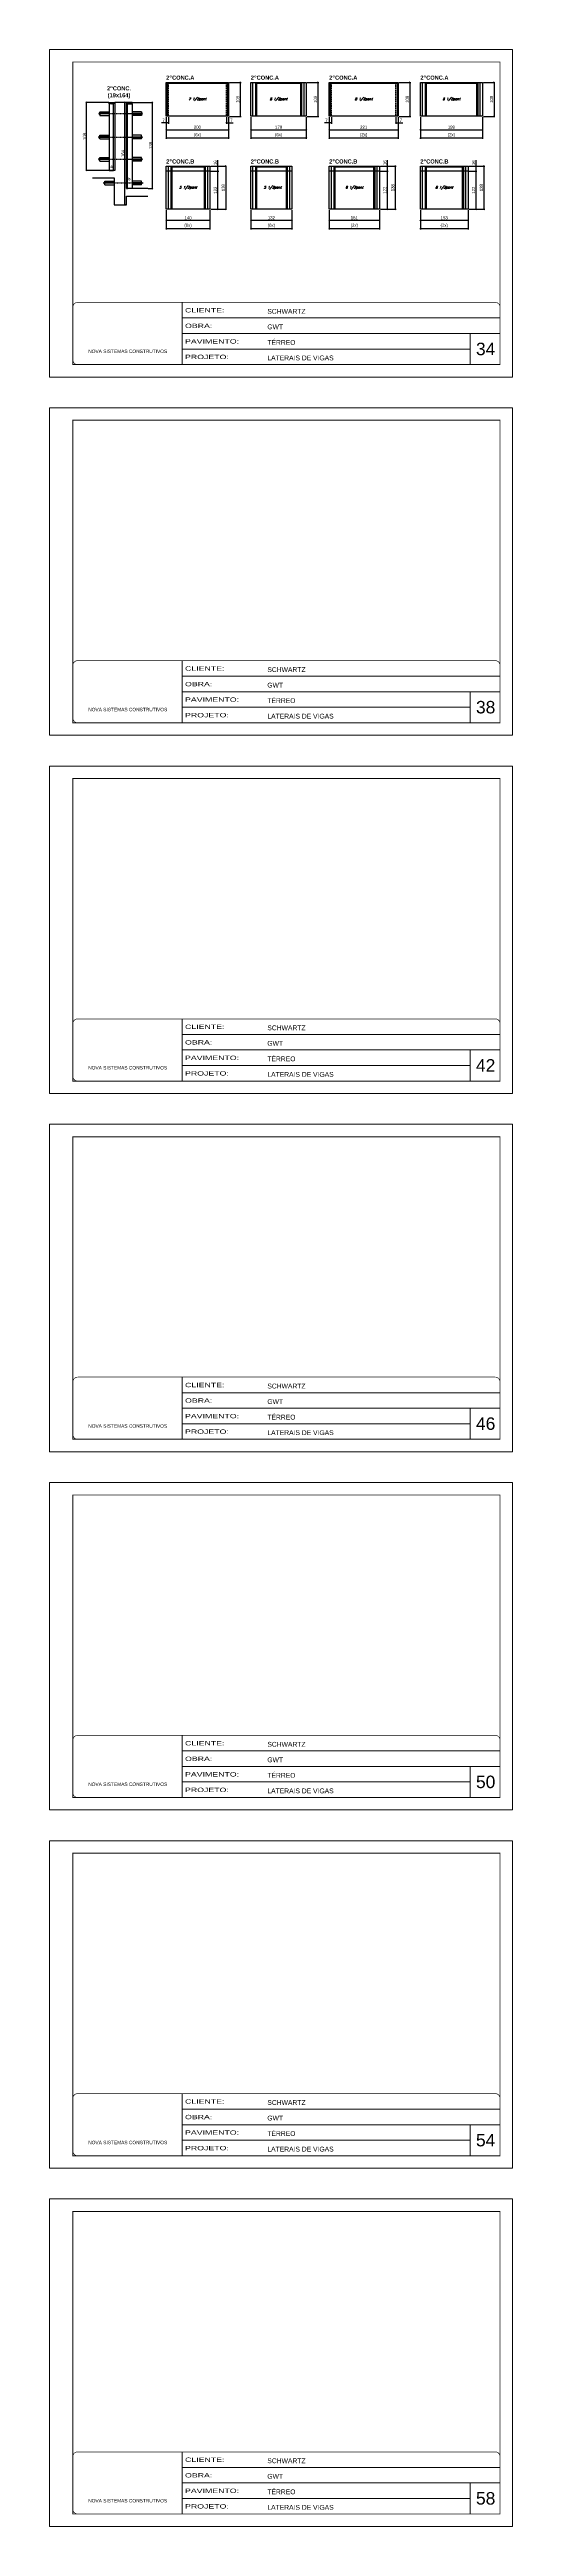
# Model space of a CAD drawing. Extents: x 2603 to 22413, y 1253 to 30260.
# Drawn here: x 14739 to 16224, y 12739 to 20681 of the extents above; entities that cross this region are included whole.
import ezdxf

# ---------------------------------------------------------------- set-up
doc = ezdxf.new("R2010")
doc.units = 0
for name, pattern in [('CONTINUO', [0]), ('DASHED', [0.75, 0.5, -0.25]), ('HIDDEN', [0.375, 0.25, -0.125])]:
    doc.linetypes.add(name, pattern=pattern)
for name, color, linetype, lineweight in [('CARIMBO', 255, 'Continuous', 9), ('CONCRETO', 251, 'Continuous', 25), ('Folhas', 255, 'Continuous', 9), ('SARRAFO DE PRESSAO', 251, 'DASHED', 9)]:
    doc.layers.add(name, color=color, linetype=linetype, lineweight=lineweight)
for name, color, linetype in [('COTA', 241, 'Continuous'), ('detalhes', 4, 'Continuous'), ('NOMENCLATURA', 7, 'Continuous'), ('Painéis', 200, 'Continuous'), ('SARR_2.2x7', 40, 'Continuous'), ('SARR_3.5x7', 81, 'Continuous'), ('TENSOR', 3, 'Continuous'), ('texto', 7, 'Continuous')]:
    doc.layers.add(name, color=color, linetype=linetype)
doc.styles.add('ARIAL', font='arial.ttf')
doc.styles.add('COTA TECNICA', font='techl___.ttf', dxfattribs={"height": 10})
doc.styles.add('COTA TECNICA 2X', font='techl___.ttf', dxfattribs={"height": 10})
doc.styles.add('Romans', font='romans.shx')
doc.styles.add('TECNICA', font='techb___.ttf', dxfattribs={"height": 10})
doc.styles.add('Tecnologia', font='')
doc.styles.get('Tecnologia').set_extended_font_data('Forgotten Futurist')
doc.dimstyles.new('PAINEL', dxfattribs={"dimtxt": 10, "dimasz": 3, "dimexe": 3, "dimexo": 3, "dimgap": 3, "dimtad": 1, "dimdec": 1, "dimzin": 12, "dimdsep": 46, "dimtxsty": 'COTA TECNICA', "dimblk1": 'OBLIQUE', "dimblk2": 'OBLIQUE', "dimsah": 1, "dimcen": 0.9, "dimclrd": 4, "dimclre": 4, "dimclrt": 240, "dimadec": 1, "dimazin": 3, "dimtfac": 1, "dimtdec": 1, "dimtmove": 0, "dimatfit": 3, "dimfxl": 1, "dimtolj": 1, "dimtzin": 12, "dimarcsym": 0})
doc.dimstyles.new('SECAO', dxfattribs={"dimscale": 0.333333, "dimtxt": 5, "dimasz": 9, "dimexe": 3, "dimexo": 3, "dimgap": 3, "dimtad": 1, "dimdec": 1, "dimlfac": 0.5, "dimzin": 12, "dimdsep": 46, "dimtxsty": 'COTA TECNICA 2X', "dimblk1": 'OBLIQUE', "dimblk2": 'OBLIQUE', "dimsah": 1, "dimcen": 0.9, "dimclrd": 4, "dimclre": 4, "dimclrt": 240, "dimadec": 1, "dimazin": 3, "dimtfac": 1, "dimtdec": 1, "dimtmove": 0, "dimatfit": 3, "dimfxl": 1, "dimtolj": 1, "dimtzin": 12, "dimarcsym": 0})
pattern_1 = [(135, (48098.3064, -103005.6165), (-1.122532015, -1.122532015), [])]

# ---------------------------------------------------------------- blocks, each defined once
blk = doc.blocks.new('9999999999')
at = {"color": 30, "linetype": 'CONTINUO'}
for p, q in [((98564.6, 34230.2), (98564.6, 34429.4)), ((98564.6, 34379.6), (99584, 34379.6)), ((98564.6, 34329.8), (99488, 34329.8)), ((99584, 34329.8), (99488, 34329.8)), ((99488, 34329.8), (99488, 34230.2)), ((98564.6, 34280), (99488, 34280))]:
    blk.add_line(p, q, dxfattribs=at)
at = {"color": 30, "linetype": 'CONTINUO', "const_width": 2}
blk.add_lwpolyline([(99584, 34230.2), (99584, 34414.4, 0.414214), (99569, 34429.4), (98229, 34429.4, 0.414214), (98214, 34414.4), (98214, 34245.2, 0.414214), (98229, 34230.2), (99584, 34230.2)], format="xyb", dxfattribs=at)
at = {"layer": 'Folhas'}
blk.add_lwpolyline([(98139, 34190.2), (99624, 34190.2), (99624, 35240.2), (98139, 35240.2)], close=True, dxfattribs=at)
at = {"layer": 'Folhas', "color": 30, "const_width": 3}
blk.add_lwpolyline([(98214, 34230.2), (99584, 34230.2), (99584, 35200.2), (98214, 35200.2)], close=True, dxfattribs=at)
at = {"color": 7, "linetype": 'Continuous', "ltscale": 5, "style": 'ARIAL'}
for s, height, p in [('SCHWARTZ', 15.48, (98837.7, 34393.1)), ('TÉRREO', 15.48, (98837.7, 34293.5)), ('GWT', 15.48, (98837.7, 34343.3)), ('NOVA SISTEMAS CONSTRUTIVOS', 11.059, (98263.2, 34267.2)), ('LATERAIS DE VIGAS', 15.483, (98837.7, 34243.7))]:
    blk.add_text(s, height=height, dxfattribs=at).set_placement(p)
at = {"layer": 'Folhas', "color": 7, "style": 'Tecnologia', "width": 1.5}
for s, p in [('CLIENTE:', (98573.7, 34397.2)), ('OBRA:', (98573.7, 34347.3)), ('PAVIMENTO:', (98573.7, 34297.5)), ('PROJETO:', (98573.7, 34247.7))]:
    blk.add_text(s, height=14, dxfattribs=at).set_placement(p)
blk = doc.blocks.new('_Oblique')
at = {"color": 0, "linetype": 'ByBlock', "lineweight": -2}
blk.add_line((-0.5, -0.5), (0.5, 0.5), dxfattribs=at)
blk = doc.blocks.new('*D669')
at = {"layer": 'COTA', "color": 4, "lineweight": -2, "transparency": 16777216}
for p, q in [((14985.4, 20511), (14980.3, 20511)), ((14981.3, 20183), (14981.3, 20511)), ((14985.4, 20183), (14980.3, 20183))]:
    blk.add_line(p, q, dxfattribs=at)
at = {"layer": 'Defpoints', "color": 0, "transparency": 16777216}
for p in [(14981.3, 20511), (14986.4, 20511), (14986.4, 20183)]:
    blk.add_point(p, dxfattribs=at)
at = {"layer": 'COTA', "color": 4, "lineweight": -2, "transparency": 16777216, "xscale": 3, "yscale": 3, "zscale": 3}
for p, rotation in [((14981.3, 20511), 90), ((14981.3, 20183), 270)]:
    blk.add_blockref('_Oblique', p, dxfattribs=dict(at, rotation=rotation))
at = {"layer": 'COTA', "color": 240, "transparency": 16777216, "insert": (14975.2, 20347), "char_height": 10, "attachment_point": 5, "rotation": 90, "style": 'COTA TECNICA 2X'}
blk.add_mtext('\\A1;164', dxfattribs=at)
blk = doc.blocks.new('*D670')
at = {"layer": 'COTA', "color": 4, "lineweight": -2, "transparency": 16777216}
for p, q in [((14929.8, 20511), (14856.6, 20511)), ((14857.6, 20293), (14857.6, 20511)), ((14876.7, 20293), (14856.6, 20293))]:
    blk.add_line(p, q, dxfattribs=at)
at = {"layer": 'Defpoints', "color": 0, "transparency": 16777216}
for p in [(14857.6, 20511), (14930.8, 20511), (14877.7, 20293)]:
    blk.add_point(p, dxfattribs=at)
at = {"layer": 'COTA', "color": 4, "lineweight": -2, "transparency": 16777216, "xscale": 3, "yscale": 3, "zscale": 3}
for p, rotation in [((14857.6, 20511), 90), ((14857.6, 20293), 270)]:
    blk.add_blockref('_Oblique', p, dxfattribs=dict(at, rotation=rotation))
at = {"layer": 'COTA', "color": 240, "transparency": 16777216, "insert": (14851.4, 20402), "char_height": 10, "attachment_point": 5, "rotation": 90, "style": 'COTA TECNICA 2X'}
blk.add_mtext('\\A1;109', dxfattribs=at)
blk = doc.blocks.new('*D671')
at = {"layer": 'COTA', "color": 4, "lineweight": -2, "transparency": 16777216}
for p, q in [((15005, 20511), (15070.4, 20511)), ((15069.4, 20235), (15069.4, 20511)), ((15056.1, 20235), (15070.4, 20235))]:
    blk.add_line(p, q, dxfattribs=at)
at = {"layer": 'Defpoints', "color": 0, "transparency": 16777216}
for p in [(15004, 20511), (15069.4, 20511), (15055.1, 20235)]:
    blk.add_point(p, dxfattribs=at)
at = {"layer": 'COTA', "color": 4, "lineweight": -2, "transparency": 16777216, "xscale": 3, "yscale": 3, "zscale": 3}
for p, rotation in [((15069.4, 20511), 90), ((15069.4, 20235), 270)]:
    blk.add_blockref('_Oblique', p, dxfattribs=dict(at, rotation=rotation))
at = {"layer": 'COTA', "color": 240, "transparency": 16777216, "insert": (15063.2, 20373), "char_height": 10, "attachment_point": 5, "rotation": 90, "style": 'COTA TECNICA 2X'}
blk.add_mtext('\\A1;138', dxfattribs=at)
blk = doc.blocks.new('*D737')
at = {"layer": 'COTA', "color": 4, "linetype": 'ByBlock', "lineweight": -2, "transparency": 16777216}
for p, q in [((15113.7, 20463.4), (15113.7, 20420.5)), ((15113.7, 20423.5), (15313.7, 20423.5)), ((15313.7, 20463.4), (15313.7, 20420.5))]:
    blk.add_line(p, q, dxfattribs=at)
at = {"layer": 'Defpoints', "color": 0, "linetype": 'ByBlock', "transparency": 16777216}
for p in [(15113.7, 20466.4), (15313.7, 20466.4), (15313.7, 20423.5)]:
    blk.add_point(p, dxfattribs=at)
at = {"layer": 'COTA', "color": 4, "linetype": 'ByBlock', "lineweight": -2, "transparency": 16777216, "xscale": 3, "yscale": 3, "zscale": 3, "rotation": 180}
blk.add_blockref('_Oblique', (15113.7, 20423.5), dxfattribs=at)
at = {"layer": 'COTA', "color": 4, "linetype": 'ByBlock', "lineweight": -2, "transparency": 16777216, "xscale": 3, "yscale": 3, "zscale": 3}
blk.add_blockref('_Oblique', (15313.7, 20423.5), dxfattribs=at)
at = {"layer": 'COTA', "color": 240, "linetype": 'ByBlock', "transparency": 16777216, "insert": (15213.7, 20431.6), "char_height": 10, "attachment_point": 5, "style": 'COTA TECNICA'}
blk.add_mtext('\\A1;200', dxfattribs=at)
blk = doc.blocks.new('*D738')
at = {"layer": 'COTA', "color": 4, "linetype": 'ByBlock', "lineweight": -2, "transparency": 16777216}
for p, q in [((15316.7, 20575.4), (15354.1, 20575.4)), ((15351.1, 20575.4), (15351.1, 20466.4)), ((15316.7, 20466.4), (15354.1, 20466.4))]:
    blk.add_line(p, q, dxfattribs=at)
at = {"layer": 'Defpoints', "color": 0, "linetype": 'ByBlock', "transparency": 16777216}
for p in [(15313.7, 20575.4), (15313.7, 20466.4), (15351.1, 20466.4)]:
    blk.add_point(p, dxfattribs=at)
at = {"layer": 'COTA', "color": 4, "linetype": 'ByBlock', "lineweight": -2, "transparency": 16777216, "xscale": 3, "yscale": 3, "zscale": 3}
for p, rotation in [((15351.1, 20575.4), 90), ((15351.1, 20466.4), 270)]:
    blk.add_blockref('_Oblique', p, dxfattribs=dict(at, rotation=rotation))
at = {"layer": 'COTA', "color": 240, "linetype": 'ByBlock', "transparency": 16777216, "insert": (15343, 20520.9), "char_height": 10, "attachment_point": 5, "rotation": 90, "style": 'COTA TECNICA'}
blk.add_mtext('\\A1;109', dxfattribs=at)
blk = doc.blocks.new('*D739')
at = {"layer": 'COTA', "color": 4, "linetype": 'ByBlock', "lineweight": -2, "transparency": 16777216}
for p, q in [((15113.7, 20445.5), (15099, 20445.5)), ((15113.7, 20463.4), (15113.7, 20442.5)), ((15120.7, 20445.5), (15113.7, 20445.5)), ((15120.7, 20463.4), (15120.7, 20442.5))]:
    blk.add_line(p, q, dxfattribs=at)
at = {"layer": 'Defpoints', "color": 0, "linetype": 'ByBlock', "transparency": 16777216}
for p in [(15113.7, 20466.4), (15113.7, 20445.5), (15120.7, 20466.4)]:
    blk.add_point(p, dxfattribs=at)
at = {"layer": 'COTA', "color": 4, "linetype": 'ByBlock', "lineweight": -2, "transparency": 16777216, "xscale": 3, "yscale": 3, "zscale": 3, "rotation": 180}
blk.add_blockref('_Oblique', (15113.7, 20445.5), dxfattribs=at)
at = {"layer": 'COTA', "color": 4, "linetype": 'ByBlock', "lineweight": -2, "transparency": 16777216, "xscale": 3, "yscale": 3, "zscale": 3}
blk.add_blockref('_Oblique', (15120.7, 20445.5), dxfattribs=at)
at = {"layer": 'COTA', "color": 240, "linetype": 'ByBlock', "transparency": 16777216, "insert": (15104.9, 20453.6), "char_height": 10, "attachment_point": 5, "style": 'COTA TECNICA'}
blk.add_mtext('\\A1;7', dxfattribs=at)
blk = doc.blocks.new('*D35')
at = {"layer": 'COTA', "color": 4, "linetype": 'ByBlock', "lineweight": -2, "transparency": 16777216}
for p, q in [((15306.7, 20463.4), (15306.7, 20442.5)), ((15306.7, 20445.5), (15313.7, 20445.5)), ((15313.7, 20463.4), (15313.7, 20442.5)), ((15313.7, 20445.5), (15328.5, 20445.5))]:
    blk.add_line(p, q, dxfattribs=at)
at = {"layer": 'Defpoints', "color": 0, "linetype": 'ByBlock', "transparency": 16777216}
for p in [(15306.7, 20466.4), (15313.7, 20466.4), (15313.7, 20445.5)]:
    blk.add_point(p, dxfattribs=at)
at = {"layer": 'COTA', "color": 4, "linetype": 'ByBlock', "lineweight": -2, "transparency": 16777216, "xscale": 3, "yscale": 3, "zscale": 3, "rotation": 180}
blk.add_blockref('_Oblique', (15306.7, 20445.5), dxfattribs=at)
at = {"layer": 'COTA', "color": 4, "linetype": 'ByBlock', "lineweight": -2, "transparency": 16777216, "xscale": 3, "yscale": 3, "zscale": 3}
blk.add_blockref('_Oblique', (15313.7, 20445.5), dxfattribs=at)
at = {"layer": 'COTA', "color": 240, "linetype": 'ByBlock', "transparency": 16777216, "insert": (15322.6, 20453.6), "char_height": 10, "attachment_point": 5, "style": 'COTA TECNICA'}
blk.add_mtext('\\A1;7', dxfattribs=at)
blk = doc.blocks.new('*D3151')
at = {"color": 4, "lineweight": -2, "transparency": 16777216}
for p, q in [((15113.7, 20463.4), (15113.7, 20394.1)), ((15313.7, 20463.4), (15313.7, 20394.1)), ((15113.7, 20397.1), (15313.7, 20397.1))]:
    blk.add_line(p, q, dxfattribs=at)
at = {"layer": 'Defpoints', "color": 0, "transparency": 16777216}
for p in [(15113.7, 20466.4), (15313.7, 20466.4), (15313.7, 20397.1)]:
    blk.add_point(p, dxfattribs=at)
at = {"color": 4, "lineweight": -2, "transparency": 16777216, "xscale": 3, "yscale": 3, "zscale": 3, "rotation": 180}
blk.add_blockref('_Oblique', (15113.7, 20397.1), dxfattribs=at)
at = {"color": 4, "lineweight": -2, "transparency": 16777216, "xscale": 3, "yscale": 3, "zscale": 3}
blk.add_blockref('_Oblique', (15313.7, 20397.1), dxfattribs=at)
at = {"color": 240, "transparency": 16777216, "insert": (15213.7, 20406.3), "char_height": 10, "attachment_point": 5, "style": 'COTA TECNICA'}
blk.add_mtext('\\A1;(6x)', dxfattribs=at)
blk = doc.blocks.new('*D3153')
at = {"layer": 'COTA', "color": 4, "linetype": 'ByBlock', "lineweight": -2, "transparency": 16777216}
for p, q in [((15385.1, 20463.4), (15385.1, 20420.5)), ((15385.1, 20423.5), (15563.1, 20423.5)), ((15563.1, 20463.4), (15563.1, 20420.5))]:
    blk.add_line(p, q, dxfattribs=at)
at = {"layer": 'Defpoints', "color": 0, "linetype": 'ByBlock', "transparency": 16777216}
for p in [(15385.1, 20466.4), (15563.1, 20466.4), (15563.1, 20423.5)]:
    blk.add_point(p, dxfattribs=at)
at = {"layer": 'COTA', "color": 4, "linetype": 'ByBlock', "lineweight": -2, "transparency": 16777216, "xscale": 3, "yscale": 3, "zscale": 3, "rotation": 180}
blk.add_blockref('_Oblique', (15385.1, 20423.5), dxfattribs=at)
at = {"layer": 'COTA', "color": 4, "linetype": 'ByBlock', "lineweight": -2, "transparency": 16777216, "xscale": 3, "yscale": 3, "zscale": 3}
blk.add_blockref('_Oblique', (15563.1, 20423.5), dxfattribs=at)
at = {"layer": 'COTA', "color": 240, "linetype": 'ByBlock', "transparency": 16777216, "insert": (15474.1, 20431.6), "char_height": 10, "attachment_point": 5, "style": 'COTA TECNICA'}
blk.add_mtext('\\A1;178', dxfattribs=at)
blk = doc.blocks.new('*D3154')
at = {"layer": 'COTA', "color": 4, "linetype": 'ByBlock', "lineweight": -2, "transparency": 16777216}
for p, q in [((15566.1, 20575.4), (15603.4, 20575.4)), ((15600.4, 20575.4), (15600.4, 20466.4)), ((15566.1, 20466.4), (15603.4, 20466.4))]:
    blk.add_line(p, q, dxfattribs=at)
at = {"layer": 'Defpoints', "color": 0, "linetype": 'ByBlock', "transparency": 16777216}
for p in [(15563.1, 20575.4), (15563.1, 20466.4), (15600.4, 20466.4)]:
    blk.add_point(p, dxfattribs=at)
at = {"layer": 'COTA', "color": 4, "linetype": 'ByBlock', "lineweight": -2, "transparency": 16777216, "xscale": 3, "yscale": 3, "zscale": 3}
for p, rotation in [((15600.4, 20575.4), 90), ((15600.4, 20466.4), 270)]:
    blk.add_blockref('_Oblique', p, dxfattribs=dict(at, rotation=rotation))
at = {"layer": 'COTA', "color": 240, "linetype": 'ByBlock', "transparency": 16777216, "insert": (15592.3, 20520.9), "char_height": 10, "attachment_point": 5, "rotation": 90, "style": 'COTA TECNICA'}
blk.add_mtext('\\A1;109', dxfattribs=at)
blk = doc.blocks.new('*D3152')
at = {"color": 4, "lineweight": -2, "transparency": 16777216}
for p, q in [((15385.1, 20463.4), (15385.1, 20394.1)), ((15563.1, 20463.4), (15563.1, 20394.1)), ((15385.1, 20397.1), (15563.1, 20397.1))]:
    blk.add_line(p, q, dxfattribs=at)
at = {"layer": 'Defpoints', "color": 0, "transparency": 16777216}
for p in [(15385.1, 20466.4), (15563.1, 20466.4), (15563.1, 20397.1)]:
    blk.add_point(p, dxfattribs=at)
at = {"color": 4, "lineweight": -2, "transparency": 16777216, "xscale": 3, "yscale": 3, "zscale": 3, "rotation": 180}
blk.add_blockref('_Oblique', (15385.1, 20397.1), dxfattribs=at)
at = {"color": 4, "lineweight": -2, "transparency": 16777216, "xscale": 3, "yscale": 3, "zscale": 3}
blk.add_blockref('_Oblique', (15563.1, 20397.1), dxfattribs=at)
at = {"color": 240, "transparency": 16777216, "insert": (15474.1, 20406.3), "char_height": 10, "attachment_point": 5, "style": 'COTA TECNICA'}
blk.add_mtext('\\A1;(6x)', dxfattribs=at)
blk = doc.blocks.new('*D3155')
at = {"layer": 'COTA', "color": 4, "linetype": 'ByBlock', "lineweight": -2, "transparency": 16777216}
for p, q in [((15113.7, 20165.6), (15113.7, 20130)), ((15113.7, 20133), (15253.7, 20133)), ((15253.7, 20165.6), (15253.7, 20130))]:
    blk.add_line(p, q, dxfattribs=at)
at = {"layer": 'Defpoints', "color": 0, "linetype": 'ByBlock', "transparency": 16777216}
for p in [(15113.7, 20168.6), (15253.7, 20168.6), (15253.7, 20133)]:
    blk.add_point(p, dxfattribs=at)
at = {"layer": 'COTA', "color": 4, "linetype": 'ByBlock', "lineweight": -2, "transparency": 16777216, "xscale": 3, "yscale": 3, "zscale": 3, "rotation": 180}
blk.add_blockref('_Oblique', (15113.7, 20133), dxfattribs=at)
at = {"layer": 'COTA', "color": 4, "linetype": 'ByBlock', "lineweight": -2, "transparency": 16777216, "xscale": 3, "yscale": 3, "zscale": 3}
blk.add_blockref('_Oblique', (15253.7, 20133), dxfattribs=at)
at = {"layer": 'COTA', "color": 240, "linetype": 'ByBlock', "transparency": 16777216, "insert": (15183.7, 20141.1), "char_height": 10, "attachment_point": 5, "style": 'COTA TECNICA'}
blk.add_mtext('\\A1;140', dxfattribs=at)
blk = doc.blocks.new('*D3156')
at = {"layer": 'COTA', "color": 4, "linetype": 'ByBlock', "lineweight": -2, "transparency": 16777216}
for p, q in [((15256.7, 20306.6), (15307.6, 20306.6)), ((15304.6, 20306.6), (15304.6, 20168.6)), ((15256.7, 20168.6), (15307.6, 20168.6))]:
    blk.add_line(p, q, dxfattribs=at)
at = {"layer": 'Defpoints', "color": 0, "linetype": 'ByBlock', "transparency": 16777216}
for p in [(15253.7, 20306.6), (15253.7, 20168.6), (15304.6, 20168.6)]:
    blk.add_point(p, dxfattribs=at)
at = {"layer": 'COTA', "color": 4, "linetype": 'ByBlock', "lineweight": -2, "transparency": 16777216, "xscale": 3, "yscale": 3, "zscale": 3}
for p, rotation in [((15304.6, 20306.6), 90), ((15304.6, 20168.6), 270)]:
    blk.add_blockref('_Oblique', p, dxfattribs=dict(at, rotation=rotation))
at = {"layer": 'COTA', "color": 240, "linetype": 'ByBlock', "transparency": 16777216, "insert": (15296.4, 20237.6), "char_height": 10, "attachment_point": 5, "rotation": 90, "style": 'COTA TECNICA'}
blk.add_mtext('\\A1;138', dxfattribs=at)
blk = doc.blocks.new('*D3157')
at = {"color": 4, "lineweight": -2, "transparency": 16777216}
for p, q in [((15113.7, 20165.6), (15113.7, 20103.6)), ((15113.7, 20106.6), (15253.7, 20106.6)), ((15253.7, 20165.6), (15253.7, 20103.6))]:
    blk.add_line(p, q, dxfattribs=at)
at = {"layer": 'Defpoints', "color": 0, "transparency": 16777216}
for p in [(15113.7, 20168.6), (15253.7, 20168.6), (15253.7, 20106.6)]:
    blk.add_point(p, dxfattribs=at)
at = {"color": 4, "lineweight": -2, "transparency": 16777216, "xscale": 3, "yscale": 3, "zscale": 3, "rotation": 180}
blk.add_blockref('_Oblique', (15113.7, 20106.6), dxfattribs=at)
at = {"color": 4, "lineweight": -2, "transparency": 16777216, "xscale": 3, "yscale": 3, "zscale": 3}
blk.add_blockref('_Oblique', (15253.7, 20106.6), dxfattribs=at)
at = {"color": 240, "transparency": 16777216, "insert": (15183.7, 20115.8), "char_height": 10, "attachment_point": 5, "style": 'COTA TECNICA'}
blk.add_mtext('\\A1;(6x)', dxfattribs=at)
blk = doc.blocks.new('*D3158')
at = {"layer": 'COTA', "color": 4, "linetype": 'ByBlock', "lineweight": -2, "transparency": 16777216}
for p, q in [((15385.1, 20165.6), (15385.1, 20130)), ((15385.1, 20133), (15517.1, 20133)), ((15517.1, 20165.6), (15517.1, 20130))]:
    blk.add_line(p, q, dxfattribs=at)
at = {"layer": 'Defpoints', "color": 0, "linetype": 'ByBlock', "transparency": 16777216}
for p in [(15385.1, 20168.6), (15517.1, 20168.6), (15517.1, 20133)]:
    blk.add_point(p, dxfattribs=at)
at = {"layer": 'COTA', "color": 4, "linetype": 'ByBlock', "lineweight": -2, "transparency": 16777216, "xscale": 3, "yscale": 3, "zscale": 3, "rotation": 180}
blk.add_blockref('_Oblique', (15385.1, 20133), dxfattribs=at)
at = {"layer": 'COTA', "color": 4, "linetype": 'ByBlock', "lineweight": -2, "transparency": 16777216, "xscale": 3, "yscale": 3, "zscale": 3}
blk.add_blockref('_Oblique', (15517.1, 20133), dxfattribs=at)
at = {"layer": 'COTA', "color": 240, "linetype": 'ByBlock', "transparency": 16777216, "insert": (15451.1, 20141.2), "char_height": 10, "attachment_point": 5, "style": 'COTA TECNICA'}
blk.add_mtext('\\A1;132', dxfattribs=at)
blk = doc.blocks.new('*D3159')
at = {"color": 4, "lineweight": -2, "transparency": 16777216}
for p, q in [((15385.1, 20165.6), (15385.1, 20103.6)), ((15385.1, 20106.6), (15517.1, 20106.6)), ((15517.1, 20165.6), (15517.1, 20103.6))]:
    blk.add_line(p, q, dxfattribs=at)
at = {"layer": 'Defpoints', "color": 0, "transparency": 16777216}
for p in [(15385.1, 20168.6), (15517.1, 20168.6), (15517.1, 20106.6)]:
    blk.add_point(p, dxfattribs=at)
at = {"color": 4, "lineweight": -2, "transparency": 16777216, "xscale": 3, "yscale": 3, "zscale": 3, "rotation": 180}
blk.add_blockref('_Oblique', (15385.1, 20106.6), dxfattribs=at)
at = {"color": 4, "lineweight": -2, "transparency": 16777216, "xscale": 3, "yscale": 3, "zscale": 3}
blk.add_blockref('_Oblique', (15517.1, 20106.6), dxfattribs=at)
at = {"color": 240, "transparency": 16777216, "insert": (15451.1, 20115.8), "char_height": 10, "attachment_point": 5, "style": 'COTA TECNICA'}
blk.add_mtext('\\A1;(6x)', dxfattribs=at)
blk = doc.blocks.new('*D3169')
at = {"layer": 'COTA', "color": 4, "linetype": 'ByBlock', "lineweight": -2, "transparency": 16777216}
for p, q in [((15636.5, 20463.4), (15636.5, 20420.5)), ((15636.5, 20423.5), (15857.5, 20423.5)), ((15857.5, 20463.4), (15857.5, 20420.5))]:
    blk.add_line(p, q, dxfattribs=at)
at = {"layer": 'Defpoints', "color": 0, "linetype": 'ByBlock', "transparency": 16777216}
for p in [(15636.5, 20466.4), (15857.5, 20466.4), (15857.5, 20423.5)]:
    blk.add_point(p, dxfattribs=at)
at = {"layer": 'COTA', "color": 4, "linetype": 'ByBlock', "lineweight": -2, "transparency": 16777216, "xscale": 3, "yscale": 3, "zscale": 3, "rotation": 180}
blk.add_blockref('_Oblique', (15636.5, 20423.5), dxfattribs=at)
at = {"layer": 'COTA', "color": 4, "linetype": 'ByBlock', "lineweight": -2, "transparency": 16777216, "xscale": 3, "yscale": 3, "zscale": 3}
blk.add_blockref('_Oblique', (15857.5, 20423.5), dxfattribs=at)
at = {"layer": 'COTA', "color": 240, "linetype": 'ByBlock', "transparency": 16777216, "insert": (15747, 20431.6), "char_height": 10, "attachment_point": 5, "style": 'COTA TECNICA'}
blk.add_mtext('\\A1;221', dxfattribs=at)
blk = doc.blocks.new('*D3170')
at = {"layer": 'COTA', "color": 4, "linetype": 'ByBlock', "lineweight": -2, "transparency": 16777216}
for p, q in [((15860.5, 20575.4), (15897.9, 20575.4)), ((15894.9, 20575.4), (15894.9, 20466.4)), ((15860.5, 20466.4), (15897.9, 20466.4))]:
    blk.add_line(p, q, dxfattribs=at)
at = {"layer": 'Defpoints', "color": 0, "linetype": 'ByBlock', "transparency": 16777216}
for p in [(15857.5, 20575.4), (15857.5, 20466.4), (15894.9, 20466.4)]:
    blk.add_point(p, dxfattribs=at)
at = {"layer": 'COTA', "color": 4, "linetype": 'ByBlock', "lineweight": -2, "transparency": 16777216, "xscale": 3, "yscale": 3, "zscale": 3}
for p, rotation in [((15894.9, 20575.4), 90), ((15894.9, 20466.4), 270)]:
    blk.add_blockref('_Oblique', p, dxfattribs=dict(at, rotation=rotation))
at = {"layer": 'COTA', "color": 240, "linetype": 'ByBlock', "transparency": 16777216, "insert": (15886.8, 20520.9), "char_height": 10, "attachment_point": 5, "rotation": 90, "style": 'COTA TECNICA'}
blk.add_mtext('\\A1;109', dxfattribs=at)
blk = doc.blocks.new('*D3171')
at = {"layer": 'COTA', "color": 4, "linetype": 'ByBlock', "lineweight": -2, "transparency": 16777216}
for p, q in [((15636.5, 20445.5), (15621.8, 20445.5)), ((15636.5, 20463.4), (15636.5, 20442.5)), ((15643.5, 20445.5), (15636.5, 20445.5)), ((15643.5, 20463.4), (15643.5, 20442.5))]:
    blk.add_line(p, q, dxfattribs=at)
at = {"layer": 'Defpoints', "color": 0, "linetype": 'ByBlock', "transparency": 16777216}
for p in [(15636.5, 20466.4), (15636.5, 20445.5), (15643.5, 20466.4)]:
    blk.add_point(p, dxfattribs=at)
at = {"layer": 'COTA', "color": 4, "linetype": 'ByBlock', "lineweight": -2, "transparency": 16777216, "xscale": 3, "yscale": 3, "zscale": 3, "rotation": 180}
blk.add_blockref('_Oblique', (15636.5, 20445.5), dxfattribs=at)
at = {"layer": 'COTA', "color": 4, "linetype": 'ByBlock', "lineweight": -2, "transparency": 16777216, "xscale": 3, "yscale": 3, "zscale": 3}
blk.add_blockref('_Oblique', (15643.5, 20445.5), dxfattribs=at)
at = {"layer": 'COTA', "color": 240, "linetype": 'ByBlock', "transparency": 16777216, "insert": (15627.7, 20453.6), "char_height": 10, "attachment_point": 5, "style": 'COTA TECNICA'}
blk.add_mtext('\\A1;7', dxfattribs=at)
blk = doc.blocks.new('*D3160')
at = {"layer": 'COTA', "color": 4, "linetype": 'ByBlock', "lineweight": -2, "transparency": 16777216}
for p, q in [((15850.5, 20463.4), (15850.5, 20442.5)), ((15850.5, 20445.5), (15857.5, 20445.5)), ((15857.5, 20463.4), (15857.5, 20442.5)), ((15857.5, 20445.5), (15872.3, 20445.5))]:
    blk.add_line(p, q, dxfattribs=at)
at = {"layer": 'Defpoints', "color": 0, "linetype": 'ByBlock', "transparency": 16777216}
for p in [(15850.5, 20466.4), (15857.5, 20466.4), (15857.5, 20445.5)]:
    blk.add_point(p, dxfattribs=at)
at = {"layer": 'COTA', "color": 4, "linetype": 'ByBlock', "lineweight": -2, "transparency": 16777216, "xscale": 3, "yscale": 3, "zscale": 3, "rotation": 180}
blk.add_blockref('_Oblique', (15850.5, 20445.5), dxfattribs=at)
at = {"layer": 'COTA', "color": 4, "linetype": 'ByBlock', "lineweight": -2, "transparency": 16777216, "xscale": 3, "yscale": 3, "zscale": 3}
blk.add_blockref('_Oblique', (15857.5, 20445.5), dxfattribs=at)
at = {"layer": 'COTA', "color": 240, "linetype": 'ByBlock', "transparency": 16777216, "insert": (15866.4, 20453.6), "char_height": 10, "attachment_point": 5, "style": 'COTA TECNICA'}
blk.add_mtext('\\A1;7', dxfattribs=at)
blk = doc.blocks.new('*D3168')
at = {"color": 4, "lineweight": -2, "transparency": 16777216}
for p, q in [((15636.5, 20463.4), (15636.5, 20394.1)), ((15857.5, 20463.4), (15857.5, 20394.1)), ((15636.5, 20397.1), (15857.5, 20397.1))]:
    blk.add_line(p, q, dxfattribs=at)
at = {"layer": 'Defpoints', "color": 0, "transparency": 16777216}
for p in [(15636.5, 20466.4), (15857.5, 20466.4), (15857.5, 20397.1)]:
    blk.add_point(p, dxfattribs=at)
at = {"color": 4, "lineweight": -2, "transparency": 16777216, "xscale": 3, "yscale": 3, "zscale": 3, "rotation": 180}
blk.add_blockref('_Oblique', (15636.5, 20397.1), dxfattribs=at)
at = {"color": 4, "lineweight": -2, "transparency": 16777216, "xscale": 3, "yscale": 3, "zscale": 3}
blk.add_blockref('_Oblique', (15857.5, 20397.1), dxfattribs=at)
at = {"color": 240, "transparency": 16777216, "insert": (15747, 20406.3), "char_height": 10, "attachment_point": 5, "style": 'COTA TECNICA'}
blk.add_mtext('\\A1;(2x)', dxfattribs=at)
blk = doc.blocks.new('*D3163')
at = {"layer": 'COTA', "color": 4, "linetype": 'ByBlock', "lineweight": -2, "transparency": 16777216}
for p, q in [((15928.9, 20463.4), (15928.9, 20420.5)), ((15928.9, 20423.5), (16127.9, 20423.5)), ((16127.9, 20463.4), (16127.9, 20420.5))]:
    blk.add_line(p, q, dxfattribs=at)
at = {"layer": 'Defpoints', "color": 0, "linetype": 'ByBlock', "transparency": 16777216}
for p in [(15928.9, 20466.4), (16127.9, 20466.4), (16127.9, 20423.5)]:
    blk.add_point(p, dxfattribs=at)
at = {"layer": 'COTA', "color": 4, "linetype": 'ByBlock', "lineweight": -2, "transparency": 16777216, "xscale": 3, "yscale": 3, "zscale": 3, "rotation": 180}
blk.add_blockref('_Oblique', (15928.9, 20423.5), dxfattribs=at)
at = {"layer": 'COTA', "color": 4, "linetype": 'ByBlock', "lineweight": -2, "transparency": 16777216, "xscale": 3, "yscale": 3, "zscale": 3}
blk.add_blockref('_Oblique', (16127.9, 20423.5), dxfattribs=at)
at = {"layer": 'COTA', "color": 240, "linetype": 'ByBlock', "transparency": 16777216, "insert": (16028.4, 20431.6), "char_height": 10, "attachment_point": 5, "style": 'COTA TECNICA'}
blk.add_mtext('\\A1;199', dxfattribs=at)
blk = doc.blocks.new('*D3164')
at = {"layer": 'COTA', "color": 4, "linetype": 'ByBlock', "lineweight": -2, "transparency": 16777216}
for p, q in [((16130.9, 20575.4), (16168.2, 20575.4)), ((16165.2, 20575.4), (16165.2, 20466.4)), ((16130.9, 20466.4), (16168.2, 20466.4))]:
    blk.add_line(p, q, dxfattribs=at)
at = {"layer": 'Defpoints', "color": 0, "linetype": 'ByBlock', "transparency": 16777216}
for p in [(16127.9, 20575.4), (16127.9, 20466.4), (16165.2, 20466.4)]:
    blk.add_point(p, dxfattribs=at)
at = {"layer": 'COTA', "color": 4, "linetype": 'ByBlock', "lineweight": -2, "transparency": 16777216, "xscale": 3, "yscale": 3, "zscale": 3}
for p, rotation in [((16165.2, 20575.4), 90), ((16165.2, 20466.4), 270)]:
    blk.add_blockref('_Oblique', p, dxfattribs=dict(at, rotation=rotation))
at = {"layer": 'COTA', "color": 240, "linetype": 'ByBlock', "transparency": 16777216, "insert": (16157.1, 20520.9), "char_height": 10, "attachment_point": 5, "rotation": 90, "style": 'COTA TECNICA'}
blk.add_mtext('\\A1;109', dxfattribs=at)
blk = doc.blocks.new('*D3165')
at = {"color": 4, "lineweight": -2, "transparency": 16777216}
for p, q in [((15928.9, 20463.4), (15928.9, 20394.1)), ((16127.9, 20463.4), (16127.9, 20394.1)), ((15928.9, 20397.1), (16127.9, 20397.1))]:
    blk.add_line(p, q, dxfattribs=at)
at = {"layer": 'Defpoints', "color": 0, "transparency": 16777216}
for p in [(15928.9, 20466.4), (16127.9, 20466.4), (16127.9, 20397.1)]:
    blk.add_point(p, dxfattribs=at)
at = {"color": 4, "lineweight": -2, "transparency": 16777216, "xscale": 3, "yscale": 3, "zscale": 3, "rotation": 180}
blk.add_blockref('_Oblique', (15928.9, 20397.1), dxfattribs=at)
at = {"color": 4, "lineweight": -2, "transparency": 16777216, "xscale": 3, "yscale": 3, "zscale": 3}
blk.add_blockref('_Oblique', (16127.9, 20397.1), dxfattribs=at)
at = {"color": 240, "transparency": 16777216, "insert": (16028.4, 20406.3), "char_height": 10, "attachment_point": 5, "style": 'COTA TECNICA'}
blk.add_mtext('\\A1;(2x)', dxfattribs=at)
blk = doc.blocks.new('*D3166')
at = {"layer": 'COTA', "color": 4, "linetype": 'ByBlock', "lineweight": -2, "transparency": 16777216}
for p, q in [((15636.5, 20165.6), (15636.5, 20130)), ((15636.5, 20133), (15797.5, 20133)), ((15797.5, 20165.6), (15797.5, 20130))]:
    blk.add_line(p, q, dxfattribs=at)
at = {"layer": 'Defpoints', "color": 0, "linetype": 'ByBlock', "transparency": 16777216}
for p in [(15636.5, 20168.6), (15797.5, 20168.6), (15797.5, 20133)]:
    blk.add_point(p, dxfattribs=at)
at = {"layer": 'COTA', "color": 4, "linetype": 'ByBlock', "lineweight": -2, "transparency": 16777216, "xscale": 3, "yscale": 3, "zscale": 3, "rotation": 180}
blk.add_blockref('_Oblique', (15636.5, 20133), dxfattribs=at)
at = {"layer": 'COTA', "color": 4, "linetype": 'ByBlock', "lineweight": -2, "transparency": 16777216, "xscale": 3, "yscale": 3, "zscale": 3}
blk.add_blockref('_Oblique', (15797.5, 20133), dxfattribs=at)
at = {"layer": 'COTA', "color": 240, "linetype": 'ByBlock', "transparency": 16777216, "insert": (15717, 20141.1), "char_height": 10, "attachment_point": 5, "style": 'COTA TECNICA'}
blk.add_mtext('\\A1;161', dxfattribs=at)
blk = doc.blocks.new('*D3167')
at = {"color": 4, "lineweight": -2, "transparency": 16777216}
for p, q in [((15636.5, 20165.6), (15636.5, 20103.6)), ((15636.5, 20106.6), (15797.5, 20106.6)), ((15797.5, 20165.6), (15797.5, 20103.6))]:
    blk.add_line(p, q, dxfattribs=at)
at = {"layer": 'Defpoints', "color": 0, "transparency": 16777216}
for p in [(15636.5, 20168.6), (15797.5, 20168.6), (15797.5, 20106.6)]:
    blk.add_point(p, dxfattribs=at)
at = {"color": 4, "lineweight": -2, "transparency": 16777216, "xscale": 3, "yscale": 3, "zscale": 3, "rotation": 180}
blk.add_blockref('_Oblique', (15636.5, 20106.6), dxfattribs=at)
at = {"color": 4, "lineweight": -2, "transparency": 16777216, "xscale": 3, "yscale": 3, "zscale": 3}
blk.add_blockref('_Oblique', (15797.5, 20106.6), dxfattribs=at)
at = {"color": 240, "transparency": 16777216, "insert": (15717, 20115.8), "char_height": 10, "attachment_point": 5, "style": 'COTA TECNICA'}
blk.add_mtext('\\A1;(2x)', dxfattribs=at)
blk = doc.blocks.new('*D3161')
at = {"layer": 'COTA', "color": 4, "linetype": 'ByBlock', "lineweight": -2, "transparency": 16777216}
for p, q in [((15928.9, 20165.6), (15928.9, 20130)), ((15928.9, 20133), (16081.9, 20133)), ((16081.9, 20165.6), (16081.9, 20130))]:
    blk.add_line(p, q, dxfattribs=at)
at = {"layer": 'Defpoints', "color": 0, "linetype": 'ByBlock', "transparency": 16777216}
for p in [(15928.9, 20168.6), (16081.9, 20168.6), (16081.9, 20133)]:
    blk.add_point(p, dxfattribs=at)
at = {"layer": 'COTA', "color": 4, "linetype": 'ByBlock', "lineweight": -2, "transparency": 16777216, "xscale": 3, "yscale": 3, "zscale": 3, "rotation": 180}
blk.add_blockref('_Oblique', (15928.9, 20133), dxfattribs=at)
at = {"layer": 'COTA', "color": 4, "linetype": 'ByBlock', "lineweight": -2, "transparency": 16777216, "xscale": 3, "yscale": 3, "zscale": 3}
blk.add_blockref('_Oblique', (16081.9, 20133), dxfattribs=at)
at = {"layer": 'COTA', "color": 240, "linetype": 'ByBlock', "transparency": 16777216, "insert": (16005.4, 20141.2), "char_height": 10, "attachment_point": 5, "style": 'COTA TECNICA'}
blk.add_mtext('\\A1;153', dxfattribs=at)
blk = doc.blocks.new('*D3162')
at = {"color": 4, "lineweight": -2, "transparency": 16777216}
for p, q in [((15928.9, 20165.6), (15928.9, 20103.6)), ((15928.9, 20106.6), (16081.9, 20106.6)), ((16081.9, 20165.6), (16081.9, 20103.6))]:
    blk.add_line(p, q, dxfattribs=at)
at = {"layer": 'Defpoints', "color": 0, "transparency": 16777216}
for p in [(15928.9, 20168.6), (16081.9, 20168.6), (16081.9, 20106.6)]:
    blk.add_point(p, dxfattribs=at)
at = {"color": 4, "lineweight": -2, "transparency": 16777216, "xscale": 3, "yscale": 3, "zscale": 3, "rotation": 180}
blk.add_blockref('_Oblique', (15928.9, 20106.6), dxfattribs=at)
at = {"color": 4, "lineweight": -2, "transparency": 16777216, "xscale": 3, "yscale": 3, "zscale": 3}
blk.add_blockref('_Oblique', (16081.9, 20106.6), dxfattribs=at)
at = {"color": 240, "transparency": 16777216, "insert": (16005.4, 20115.8), "char_height": 10, "attachment_point": 5, "style": 'COTA TECNICA'}
blk.add_mtext('\\A1;(2x)', dxfattribs=at)
blk = doc.blocks.new('*D3172')
at = {"color": 4, "lineweight": -2, "transparency": 16777216}
for p, q in [((15256.7, 20290.6), (15282.3, 20290.6)), ((15279.3, 20168.6), (15279.3, 20290.6)), ((15256.7, 20168.6), (15282.3, 20168.6))]:
    blk.add_line(p, q, dxfattribs=at)
at = {"layer": 'Defpoints', "color": 0, "transparency": 16777216}
for p in [(15253.7, 20290.6), (15279.3, 20290.6), (15253.7, 20168.6)]:
    blk.add_point(p, dxfattribs=at)
at = {"color": 4, "lineweight": -2, "transparency": 16777216, "xscale": 3, "yscale": 3, "zscale": 3}
for p, rotation in [((15279.3, 20290.6), 90), ((15279.3, 20168.6), 270)]:
    blk.add_blockref('_Oblique', p, dxfattribs=dict(at, rotation=rotation))
at = {"color": 240, "transparency": 16777216, "insert": (15271.2, 20229.6), "char_height": 10, "attachment_point": 5, "rotation": 90, "style": 'COTA TECNICA'}
blk.add_mtext('\\A1;122', dxfattribs=at)
blk = doc.blocks.new('*D3173')
at = {"color": 4, "lineweight": -2, "transparency": 16777216}
for p, q in [((15256.7, 20306.6), (15282.3, 20306.6)), ((15256.7, 20290.6), (15282.3, 20290.6)), ((15279.3, 20306.6), (15279.3, 20325.6)), ((15279.3, 20290.6), (15279.3, 20306.6))]:
    blk.add_line(p, q, dxfattribs=at)
at = {"layer": 'Defpoints', "color": 0, "transparency": 16777216}
for p in [(15253.7, 20306.6), (15253.7, 20290.6), (15279.3, 20306.6)]:
    blk.add_point(p, dxfattribs=at)
at = {"color": 4, "lineweight": -2, "transparency": 16777216, "xscale": 3, "yscale": 3, "zscale": 3}
for p, rotation in [((15279.3, 20306.6), 90), ((15279.3, 20290.6), 270)]:
    blk.add_blockref('_Oblique', p, dxfattribs=dict(at, rotation=rotation))
at = {"color": 240, "transparency": 16777216, "insert": (15271.2, 20317.6), "char_height": 10, "attachment_point": 5, "rotation": 90, "style": 'COTA TECNICA'}
blk.add_mtext('\\A1;16', dxfattribs=at)
blk = doc.blocks.new('*D3176')
at = {"layer": 'COTA', "color": 4, "linetype": 'ByBlock', "lineweight": -2, "transparency": 16777216}
for p, q in [((15256.7, 20306.6), (15307.6, 20306.6)), ((15304.6, 20306.6), (15304.6, 20168.6)), ((15256.7, 20168.6), (15307.6, 20168.6))]:
    blk.add_line(p, q, dxfattribs=at)
at = {"layer": 'Defpoints', "color": 0, "linetype": 'ByBlock', "transparency": 16777216}
for p in [(15253.7, 20306.6), (15253.7, 20168.6), (15304.6, 20168.6)]:
    blk.add_point(p, dxfattribs=at)
at = {"layer": 'COTA', "color": 4, "linetype": 'ByBlock', "lineweight": -2, "transparency": 16777216, "xscale": 3, "yscale": 3, "zscale": 3}
for p, rotation in [((15304.6, 20306.6), 90), ((15304.6, 20168.6), 270)]:
    blk.add_blockref('_Oblique', p, dxfattribs=dict(at, rotation=rotation))
at = {"layer": 'COTA', "color": 240, "linetype": 'ByBlock', "transparency": 16777216, "insert": (15296.4, 20237.6), "char_height": 10, "attachment_point": 5, "rotation": 90, "style": 'COTA TECNICA'}
blk.add_mtext('\\A1;138', dxfattribs=at)
blk = doc.blocks.new('*D3174')
at = {"color": 4, "lineweight": -2, "transparency": 16777216}
for p, q in [((15256.7, 20290.6), (15282.3, 20290.6)), ((15279.3, 20168.6), (15279.3, 20290.6)), ((15256.7, 20168.6), (15282.3, 20168.6))]:
    blk.add_line(p, q, dxfattribs=at)
at = {"layer": 'Defpoints', "color": 0, "transparency": 16777216}
for p in [(15253.7, 20290.6), (15279.3, 20290.6), (15253.7, 20168.6)]:
    blk.add_point(p, dxfattribs=at)
at = {"color": 4, "lineweight": -2, "transparency": 16777216, "xscale": 3, "yscale": 3, "zscale": 3}
for p, rotation in [((15279.3, 20290.6), 90), ((15279.3, 20168.6), 270)]:
    blk.add_blockref('_Oblique', p, dxfattribs=dict(at, rotation=rotation))
at = {"color": 240, "transparency": 16777216, "insert": (15271.2, 20229.6), "char_height": 10, "attachment_point": 5, "rotation": 90, "style": 'COTA TECNICA'}
blk.add_mtext('\\A1;122', dxfattribs=at)
blk = doc.blocks.new('*D3175')
at = {"color": 4, "lineweight": -2, "transparency": 16777216}
for p, q in [((15256.7, 20306.6), (15282.3, 20306.6)), ((15256.7, 20290.6), (15282.3, 20290.6)), ((15279.3, 20306.6), (15279.3, 20325.6)), ((15279.3, 20290.6), (15279.3, 20306.6))]:
    blk.add_line(p, q, dxfattribs=at)
at = {"layer": 'Defpoints', "color": 0, "transparency": 16777216}
for p in [(15253.7, 20306.6), (15253.7, 20290.6), (15279.3, 20306.6)]:
    blk.add_point(p, dxfattribs=at)
at = {"color": 4, "lineweight": -2, "transparency": 16777216, "xscale": 3, "yscale": 3, "zscale": 3}
for p, rotation in [((15279.3, 20306.6), 90), ((15279.3, 20290.6), 270)]:
    blk.add_blockref('_Oblique', p, dxfattribs=dict(at, rotation=rotation))
at = {"color": 240, "transparency": 16777216, "insert": (15271.2, 20317.6), "char_height": 10, "attachment_point": 5, "rotation": 90, "style": 'COTA TECNICA'}
blk.add_mtext('\\A1;16', dxfattribs=at)
blk = doc.blocks.new('*D3179')
at = {"layer": 'COTA', "color": 4, "linetype": 'ByBlock', "lineweight": -2, "transparency": 16777216}
for p, q in [((15256.7, 20306.6), (15307.6, 20306.6)), ((15304.6, 20306.6), (15304.6, 20168.6)), ((15256.7, 20168.6), (15307.6, 20168.6))]:
    blk.add_line(p, q, dxfattribs=at)
at = {"layer": 'Defpoints', "color": 0, "linetype": 'ByBlock', "transparency": 16777216}
for p in [(15253.7, 20306.6), (15253.7, 20168.6), (15304.6, 20168.6)]:
    blk.add_point(p, dxfattribs=at)
at = {"layer": 'COTA', "color": 4, "linetype": 'ByBlock', "lineweight": -2, "transparency": 16777216, "xscale": 3, "yscale": 3, "zscale": 3}
for p, rotation in [((15304.6, 20306.6), 90), ((15304.6, 20168.6), 270)]:
    blk.add_blockref('_Oblique', p, dxfattribs=dict(at, rotation=rotation))
at = {"layer": 'COTA', "color": 240, "linetype": 'ByBlock', "transparency": 16777216, "insert": (15296.4, 20237.6), "char_height": 10, "attachment_point": 5, "rotation": 90, "style": 'COTA TECNICA'}
blk.add_mtext('\\A1;138', dxfattribs=at)
blk = doc.blocks.new('*D3177')
at = {"color": 4, "lineweight": -2, "transparency": 16777216}
for p, q in [((15256.7, 20290.6), (15282.3, 20290.6)), ((15279.3, 20168.6), (15279.3, 20290.6)), ((15256.7, 20168.6), (15282.3, 20168.6))]:
    blk.add_line(p, q, dxfattribs=at)
at = {"layer": 'Defpoints', "color": 0, "transparency": 16777216}
for p in [(15253.7, 20290.6), (15279.3, 20290.6), (15253.7, 20168.6)]:
    blk.add_point(p, dxfattribs=at)
at = {"color": 4, "lineweight": -2, "transparency": 16777216, "xscale": 3, "yscale": 3, "zscale": 3}
for p, rotation in [((15279.3, 20290.6), 90), ((15279.3, 20168.6), 270)]:
    blk.add_blockref('_Oblique', p, dxfattribs=dict(at, rotation=rotation))
at = {"color": 240, "transparency": 16777216, "insert": (15271.2, 20229.6), "char_height": 10, "attachment_point": 5, "rotation": 90, "style": 'COTA TECNICA'}
blk.add_mtext('\\A1;122', dxfattribs=at)
blk = doc.blocks.new('*D3178')
at = {"color": 4, "lineweight": -2, "transparency": 16777216}
for p, q in [((15256.7, 20306.6), (15282.3, 20306.6)), ((15256.7, 20290.6), (15282.3, 20290.6)), ((15279.3, 20306.6), (15279.3, 20325.6)), ((15279.3, 20290.6), (15279.3, 20306.6))]:
    blk.add_line(p, q, dxfattribs=at)
at = {"layer": 'Defpoints', "color": 0, "transparency": 16777216}
for p in [(15253.7, 20306.6), (15253.7, 20290.6), (15279.3, 20306.6)]:
    blk.add_point(p, dxfattribs=at)
at = {"color": 4, "lineweight": -2, "transparency": 16777216, "xscale": 3, "yscale": 3, "zscale": 3}
for p, rotation in [((15279.3, 20306.6), 90), ((15279.3, 20290.6), 270)]:
    blk.add_blockref('_Oblique', p, dxfattribs=dict(at, rotation=rotation))
at = {"color": 240, "transparency": 16777216, "insert": (15271.2, 20317.6), "char_height": 10, "attachment_point": 5, "rotation": 90, "style": 'COTA TECNICA'}
blk.add_mtext('\\A1;16', dxfattribs=at)
blk = doc.blocks.new('*D3182')
at = {"layer": 'COTA', "color": 4, "linetype": 'ByBlock', "lineweight": -2, "transparency": 16777216}
for p, q in [((16084.9, 20306.6), (16135.8, 20306.6)), ((16132.8, 20306.6), (16132.8, 20168.6)), ((16084.9, 20168.6), (16135.8, 20168.6))]:
    blk.add_line(p, q, dxfattribs=at)
at = {"layer": 'Defpoints', "color": 0, "linetype": 'ByBlock', "transparency": 16777216}
for p in [(16081.9, 20306.6), (16081.9, 20168.6), (16132.8, 20168.6)]:
    blk.add_point(p, dxfattribs=at)
at = {"layer": 'COTA', "color": 4, "linetype": 'ByBlock', "lineweight": -2, "transparency": 16777216, "xscale": 3, "yscale": 3, "zscale": 3}
for p, rotation in [((16132.8, 20306.6), 90), ((16132.8, 20168.6), 270)]:
    blk.add_blockref('_Oblique', p, dxfattribs=dict(at, rotation=rotation))
at = {"layer": 'COTA', "color": 240, "linetype": 'ByBlock', "transparency": 16777216, "insert": (16124.5, 20237.6), "char_height": 10, "attachment_point": 5, "rotation": 90, "style": 'COTA TECNICA'}
blk.add_mtext('\\A1;138', dxfattribs=at)
blk = doc.blocks.new('*D3180')
at = {"color": 4, "lineweight": -2, "transparency": 16777216}
for p, q in [((16084.9, 20290.6), (16110.4, 20290.6)), ((16107.4, 20168.6), (16107.4, 20290.6)), ((16084.9, 20168.6), (16110.4, 20168.6))]:
    blk.add_line(p, q, dxfattribs=at)
at = {"layer": 'Defpoints', "color": 0, "transparency": 16777216}
for p in [(16081.9, 20290.6), (16107.4, 20290.6), (16081.9, 20168.6)]:
    blk.add_point(p, dxfattribs=at)
at = {"color": 4, "lineweight": -2, "transparency": 16777216, "xscale": 3, "yscale": 3, "zscale": 3}
for p, rotation in [((16107.4, 20290.6), 90), ((16107.4, 20168.6), 270)]:
    blk.add_blockref('_Oblique', p, dxfattribs=dict(at, rotation=rotation))
at = {"color": 240, "transparency": 16777216, "insert": (16099.4, 20229.6), "char_height": 10, "attachment_point": 5, "rotation": 90, "style": 'COTA TECNICA'}
blk.add_mtext('\\A1;122', dxfattribs=at)
blk = doc.blocks.new('*D3181')
at = {"color": 4, "lineweight": -2, "transparency": 16777216}
for p, q in [((16084.9, 20306.6), (16110.4, 20306.6)), ((16084.9, 20290.6), (16110.4, 20290.6)), ((16107.4, 20306.6), (16107.4, 20325.6)), ((16107.4, 20290.6), (16107.4, 20306.6))]:
    blk.add_line(p, q, dxfattribs=at)
at = {"layer": 'Defpoints', "color": 0, "transparency": 16777216}
for p in [(16081.9, 20306.6), (16081.9, 20290.6), (16107.4, 20306.6)]:
    blk.add_point(p, dxfattribs=at)
at = {"color": 4, "lineweight": -2, "transparency": 16777216, "xscale": 3, "yscale": 3, "zscale": 3}
for p, rotation in [((16107.4, 20306.6), 90), ((16107.4, 20290.6), 270)]:
    blk.add_blockref('_Oblique', p, dxfattribs=dict(at, rotation=rotation))
at = {"color": 240, "transparency": 16777216, "insert": (16099.3, 20317.6), "char_height": 10, "attachment_point": 5, "rotation": 90, "style": 'COTA TECNICA'}
blk.add_mtext('\\A1;16', dxfattribs=at)
blk = doc.blocks.new('*D3191')
at = {"layer": 'COTA', "color": 4, "linetype": 'ByBlock', "lineweight": -2, "transparency": 16777216}
for p, q in [((15256.7, 20306.6), (15307.6, 20306.6)), ((15304.6, 20306.6), (15304.6, 20168.6)), ((15256.7, 20168.6), (15307.6, 20168.6))]:
    blk.add_line(p, q, dxfattribs=at)
at = {"layer": 'Defpoints', "color": 0, "linetype": 'ByBlock', "transparency": 16777216}
for p in [(15253.7, 20306.6), (15253.7, 20168.6), (15304.6, 20168.6)]:
    blk.add_point(p, dxfattribs=at)
at = {"layer": 'COTA', "color": 4, "linetype": 'ByBlock', "lineweight": -2, "transparency": 16777216, "xscale": 3, "yscale": 3, "zscale": 3}
for p, rotation in [((15304.6, 20306.6), 90), ((15304.6, 20168.6), 270)]:
    blk.add_blockref('_Oblique', p, dxfattribs=dict(at, rotation=rotation))
at = {"layer": 'COTA', "color": 240, "linetype": 'ByBlock', "transparency": 16777216, "insert": (15296.4, 20237.6), "char_height": 10, "attachment_point": 5, "rotation": 90, "style": 'COTA TECNICA'}
blk.add_mtext('\\A1;138', dxfattribs=at)
blk = doc.blocks.new('*D3189')
at = {"color": 4, "lineweight": -2, "transparency": 16777216}
for p, q in [((15256.7, 20290.6), (15282.3, 20290.6)), ((15279.3, 20168.6), (15279.3, 20290.6)), ((15256.7, 20168.6), (15282.3, 20168.6))]:
    blk.add_line(p, q, dxfattribs=at)
at = {"layer": 'Defpoints', "color": 0, "transparency": 16777216}
for p in [(15253.7, 20290.6), (15279.3, 20290.6), (15253.7, 20168.6)]:
    blk.add_point(p, dxfattribs=at)
at = {"color": 4, "lineweight": -2, "transparency": 16777216, "xscale": 3, "yscale": 3, "zscale": 3}
for p, rotation in [((15279.3, 20290.6), 90), ((15279.3, 20168.6), 270)]:
    blk.add_blockref('_Oblique', p, dxfattribs=dict(at, rotation=rotation))
at = {"color": 240, "transparency": 16777216, "insert": (15271.2, 20229.6), "char_height": 10, "attachment_point": 5, "rotation": 90, "style": 'COTA TECNICA'}
blk.add_mtext('\\A1;122', dxfattribs=at)
blk = doc.blocks.new('*D3190')
at = {"color": 4, "lineweight": -2, "transparency": 16777216}
for p, q in [((15256.7, 20306.6), (15282.3, 20306.6)), ((15256.7, 20290.6), (15282.3, 20290.6)), ((15279.3, 20306.6), (15279.3, 20325.6)), ((15279.3, 20290.6), (15279.3, 20306.6))]:
    blk.add_line(p, q, dxfattribs=at)
at = {"layer": 'Defpoints', "color": 0, "transparency": 16777216}
for p in [(15253.7, 20306.6), (15253.7, 20290.6), (15279.3, 20306.6)]:
    blk.add_point(p, dxfattribs=at)
at = {"color": 4, "lineweight": -2, "transparency": 16777216, "xscale": 3, "yscale": 3, "zscale": 3}
for p, rotation in [((15279.3, 20306.6), 90), ((15279.3, 20290.6), 270)]:
    blk.add_blockref('_Oblique', p, dxfattribs=dict(at, rotation=rotation))
at = {"color": 240, "transparency": 16777216, "insert": (15271.2, 20317.6), "char_height": 10, "attachment_point": 5, "rotation": 90, "style": 'COTA TECNICA'}
blk.add_mtext('\\A1;16', dxfattribs=at)
blk = doc.blocks.new('*D3183')
at = {"layer": 'COTA', "color": 4, "linetype": 'ByBlock', "lineweight": -2, "transparency": 16777216}
for p, q in [((15256.7, 20306.6), (15307.6, 20306.6)), ((15304.6, 20306.6), (15304.6, 20168.6)), ((15256.7, 20168.6), (15307.6, 20168.6))]:
    blk.add_line(p, q, dxfattribs=at)
at = {"layer": 'Defpoints', "color": 0, "linetype": 'ByBlock', "transparency": 16777216}
for p in [(15253.7, 20306.6), (15253.7, 20168.6), (15304.6, 20168.6)]:
    blk.add_point(p, dxfattribs=at)
at = {"layer": 'COTA', "color": 4, "linetype": 'ByBlock', "lineweight": -2, "transparency": 16777216, "xscale": 3, "yscale": 3, "zscale": 3}
for p, rotation in [((15304.6, 20306.6), 90), ((15304.6, 20168.6), 270)]:
    blk.add_blockref('_Oblique', p, dxfattribs=dict(at, rotation=rotation))
at = {"layer": 'COTA', "color": 240, "linetype": 'ByBlock', "transparency": 16777216, "insert": (15296.4, 20237.6), "char_height": 10, "attachment_point": 5, "rotation": 90, "style": 'COTA TECNICA'}
blk.add_mtext('\\A1;138', dxfattribs=at)
blk = doc.blocks.new('*D3184')
at = {"color": 4, "lineweight": -2, "transparency": 16777216}
for p, q in [((15256.7, 20290.6), (15282.3, 20290.6)), ((15279.3, 20168.6), (15279.3, 20290.6)), ((15256.7, 20168.6), (15282.3, 20168.6))]:
    blk.add_line(p, q, dxfattribs=at)
at = {"layer": 'Defpoints', "color": 0, "transparency": 16777216}
for p in [(15253.7, 20290.6), (15279.3, 20290.6), (15253.7, 20168.6)]:
    blk.add_point(p, dxfattribs=at)
at = {"color": 4, "lineweight": -2, "transparency": 16777216, "xscale": 3, "yscale": 3, "zscale": 3}
for p, rotation in [((15279.3, 20290.6), 90), ((15279.3, 20168.6), 270)]:
    blk.add_blockref('_Oblique', p, dxfattribs=dict(at, rotation=rotation))
at = {"color": 240, "transparency": 16777216, "insert": (15271.2, 20229.6), "char_height": 10, "attachment_point": 5, "rotation": 90, "style": 'COTA TECNICA'}
blk.add_mtext('\\A1;122', dxfattribs=at)
blk = doc.blocks.new('*D3185')
at = {"color": 4, "lineweight": -2, "transparency": 16777216}
for p, q in [((15256.7, 20306.6), (15282.3, 20306.6)), ((15256.7, 20290.6), (15282.3, 20290.6)), ((15279.3, 20306.6), (15279.3, 20325.6)), ((15279.3, 20290.6), (15279.3, 20306.6))]:
    blk.add_line(p, q, dxfattribs=at)
at = {"layer": 'Defpoints', "color": 0, "transparency": 16777216}
for p in [(15253.7, 20306.6), (15253.7, 20290.6), (15279.3, 20306.6)]:
    blk.add_point(p, dxfattribs=at)
at = {"color": 4, "lineweight": -2, "transparency": 16777216, "xscale": 3, "yscale": 3, "zscale": 3}
for p, rotation in [((15279.3, 20306.6), 90), ((15279.3, 20290.6), 270)]:
    blk.add_blockref('_Oblique', p, dxfattribs=dict(at, rotation=rotation))
at = {"color": 240, "transparency": 16777216, "insert": (15271.2, 20317.6), "char_height": 10, "attachment_point": 5, "rotation": 90, "style": 'COTA TECNICA'}
blk.add_mtext('\\A1;16', dxfattribs=at)
blk = doc.blocks.new('*D3186')
at = {"layer": 'COTA', "color": 4, "linetype": 'ByBlock', "lineweight": -2, "transparency": 16777216}
for p, q in [((15256.7, 20306.6), (15307.6, 20306.6)), ((15304.6, 20306.6), (15304.6, 20168.6)), ((15256.7, 20168.6), (15307.6, 20168.6))]:
    blk.add_line(p, q, dxfattribs=at)
at = {"layer": 'Defpoints', "color": 0, "linetype": 'ByBlock', "transparency": 16777216}
for p in [(15253.7, 20306.6), (15253.7, 20168.6), (15304.6, 20168.6)]:
    blk.add_point(p, dxfattribs=at)
at = {"layer": 'COTA', "color": 4, "linetype": 'ByBlock', "lineweight": -2, "transparency": 16777216, "xscale": 3, "yscale": 3, "zscale": 3}
for p, rotation in [((15304.6, 20306.6), 90), ((15304.6, 20168.6), 270)]:
    blk.add_blockref('_Oblique', p, dxfattribs=dict(at, rotation=rotation))
at = {"layer": 'COTA', "color": 240, "linetype": 'ByBlock', "transparency": 16777216, "insert": (15296.4, 20237.6), "char_height": 10, "attachment_point": 5, "rotation": 90, "style": 'COTA TECNICA'}
blk.add_mtext('\\A1;138', dxfattribs=at)
blk = doc.blocks.new('*D3187')
at = {"color": 4, "lineweight": -2, "transparency": 16777216}
for p, q in [((15256.7, 20290.6), (15282.3, 20290.6)), ((15279.3, 20168.6), (15279.3, 20290.6)), ((15256.7, 20168.6), (15282.3, 20168.6))]:
    blk.add_line(p, q, dxfattribs=at)
at = {"layer": 'Defpoints', "color": 0, "transparency": 16777216}
for p in [(15253.7, 20290.6), (15279.3, 20290.6), (15253.7, 20168.6)]:
    blk.add_point(p, dxfattribs=at)
at = {"color": 4, "lineweight": -2, "transparency": 16777216, "xscale": 3, "yscale": 3, "zscale": 3}
for p, rotation in [((15279.3, 20290.6), 90), ((15279.3, 20168.6), 270)]:
    blk.add_blockref('_Oblique', p, dxfattribs=dict(at, rotation=rotation))
at = {"color": 240, "transparency": 16777216, "insert": (15271.2, 20229.6), "char_height": 10, "attachment_point": 5, "rotation": 90, "style": 'COTA TECNICA'}
blk.add_mtext('\\A1;122', dxfattribs=at)
blk = doc.blocks.new('*D3188')
at = {"color": 4, "lineweight": -2, "transparency": 16777216}
for p, q in [((15256.7, 20306.6), (15282.3, 20306.6)), ((15256.7, 20290.6), (15282.3, 20290.6)), ((15279.3, 20306.6), (15279.3, 20325.6)), ((15279.3, 20290.6), (15279.3, 20306.6))]:
    blk.add_line(p, q, dxfattribs=at)
at = {"layer": 'Defpoints', "color": 0, "transparency": 16777216}
for p in [(15253.7, 20306.6), (15253.7, 20290.6), (15279.3, 20306.6)]:
    blk.add_point(p, dxfattribs=at)
at = {"color": 4, "lineweight": -2, "transparency": 16777216, "xscale": 3, "yscale": 3, "zscale": 3}
for p, rotation in [((15279.3, 20306.6), 90), ((15279.3, 20290.6), 270)]:
    blk.add_blockref('_Oblique', p, dxfattribs=dict(at, rotation=rotation))
at = {"color": 240, "transparency": 16777216, "insert": (15271.2, 20317.6), "char_height": 10, "attachment_point": 5, "rotation": 90, "style": 'COTA TECNICA'}
blk.add_mtext('\\A1;16', dxfattribs=at)
blk = doc.blocks.new('*D3200')
at = {"layer": 'COTA', "color": 4, "linetype": 'ByBlock', "lineweight": -2, "transparency": 16777216}
for p, q in [((15800.5, 20306.6), (15851.4, 20306.6)), ((15848.4, 20306.6), (15848.4, 20168.6)), ((15800.5, 20168.6), (15851.4, 20168.6))]:
    blk.add_line(p, q, dxfattribs=at)
at = {"layer": 'Defpoints', "color": 0, "linetype": 'ByBlock', "transparency": 16777216}
for p in [(15797.5, 20306.6), (15797.5, 20168.6), (15848.4, 20168.6)]:
    blk.add_point(p, dxfattribs=at)
at = {"layer": 'COTA', "color": 4, "linetype": 'ByBlock', "lineweight": -2, "transparency": 16777216, "xscale": 3, "yscale": 3, "zscale": 3}
for p, rotation in [((15848.4, 20306.6), 90), ((15848.4, 20168.6), 270)]:
    blk.add_blockref('_Oblique', p, dxfattribs=dict(at, rotation=rotation))
at = {"layer": 'COTA', "color": 240, "linetype": 'ByBlock', "transparency": 16777216, "insert": (15840.2, 20237.6), "char_height": 10, "attachment_point": 5, "rotation": 90, "style": 'COTA TECNICA'}
blk.add_mtext('\\A1;138', dxfattribs=at)
blk = doc.blocks.new('*D3198')
at = {"color": 4, "lineweight": -2, "transparency": 16777216}
for p, q in [((15800.5, 20290.6), (15826.1, 20290.6)), ((15823.1, 20168.6), (15823.1, 20290.6)), ((15800.5, 20168.6), (15826.1, 20168.6))]:
    blk.add_line(p, q, dxfattribs=at)
at = {"layer": 'Defpoints', "color": 0, "transparency": 16777216}
for p in [(15797.5, 20290.6), (15823.1, 20290.6), (15797.5, 20168.6)]:
    blk.add_point(p, dxfattribs=at)
at = {"color": 4, "lineweight": -2, "transparency": 16777216, "xscale": 3, "yscale": 3, "zscale": 3}
for p, rotation in [((15823.1, 20290.6), 90), ((15823.1, 20168.6), 270)]:
    blk.add_blockref('_Oblique', p, dxfattribs=dict(at, rotation=rotation))
at = {"color": 240, "transparency": 16777216, "insert": (15815, 20229.6), "char_height": 10, "attachment_point": 5, "rotation": 90, "style": 'COTA TECNICA'}
blk.add_mtext('\\A1;122', dxfattribs=at)
blk = doc.blocks.new('*D3199')
at = {"color": 4, "lineweight": -2, "transparency": 16777216}
for p, q in [((15800.5, 20306.6), (15826.1, 20306.6)), ((15800.5, 20290.6), (15826.1, 20290.6)), ((15823.1, 20306.6), (15823.1, 20325.6)), ((15823.1, 20290.6), (15823.1, 20306.6))]:
    blk.add_line(p, q, dxfattribs=at)
at = {"layer": 'Defpoints', "color": 0, "transparency": 16777216}
for p in [(15797.5, 20306.6), (15797.5, 20290.6), (15823.1, 20306.6)]:
    blk.add_point(p, dxfattribs=at)
at = {"color": 4, "lineweight": -2, "transparency": 16777216, "xscale": 3, "yscale": 3, "zscale": 3}
for p, rotation in [((15823.1, 20306.6), 90), ((15823.1, 20290.6), 270)]:
    blk.add_blockref('_Oblique', p, dxfattribs=dict(at, rotation=rotation))
at = {"color": 240, "transparency": 16777216, "insert": (15815, 20317.6), "char_height": 10, "attachment_point": 5, "rotation": 90, "style": 'COTA TECNICA'}
blk.add_mtext('\\A1;16', dxfattribs=at)
blk = doc.blocks.new('*D3192')
at = {"layer": 'COTA', "color": 4, "linetype": 'ByBlock', "lineweight": -2, "transparency": 16777216}
for p, q in [((15800.5, 20306.6), (15851.4, 20306.6)), ((15848.4, 20306.6), (15848.4, 20168.6)), ((15800.5, 20168.6), (15851.4, 20168.6))]:
    blk.add_line(p, q, dxfattribs=at)
at = {"layer": 'Defpoints', "color": 0, "linetype": 'ByBlock', "transparency": 16777216}
for p in [(15797.5, 20306.6), (15797.5, 20168.6), (15848.4, 20168.6)]:
    blk.add_point(p, dxfattribs=at)
at = {"layer": 'COTA', "color": 4, "linetype": 'ByBlock', "lineweight": -2, "transparency": 16777216, "xscale": 3, "yscale": 3, "zscale": 3}
for p, rotation in [((15848.4, 20306.6), 90), ((15848.4, 20168.6), 270)]:
    blk.add_blockref('_Oblique', p, dxfattribs=dict(at, rotation=rotation))
at = {"layer": 'COTA', "color": 240, "linetype": 'ByBlock', "transparency": 16777216, "insert": (15840.2, 20237.6), "char_height": 10, "attachment_point": 5, "rotation": 90, "style": 'COTA TECNICA'}
blk.add_mtext('\\A1;138', dxfattribs=at)
blk = doc.blocks.new('*D3193')
at = {"color": 4, "lineweight": -2, "transparency": 16777216}
for p, q in [((15800.5, 20290.6), (15826.1, 20290.6)), ((15823.1, 20168.6), (15823.1, 20290.6)), ((15800.5, 20168.6), (15826.1, 20168.6))]:
    blk.add_line(p, q, dxfattribs=at)
at = {"layer": 'Defpoints', "color": 0, "transparency": 16777216}
for p in [(15797.5, 20290.6), (15823.1, 20290.6), (15797.5, 20168.6)]:
    blk.add_point(p, dxfattribs=at)
at = {"color": 4, "lineweight": -2, "transparency": 16777216, "xscale": 3, "yscale": 3, "zscale": 3}
for p, rotation in [((15823.1, 20290.6), 90), ((15823.1, 20168.6), 270)]:
    blk.add_blockref('_Oblique', p, dxfattribs=dict(at, rotation=rotation))
at = {"color": 240, "transparency": 16777216, "insert": (15815, 20229.6), "char_height": 10, "attachment_point": 5, "rotation": 90, "style": 'COTA TECNICA'}
blk.add_mtext('\\A1;122', dxfattribs=at)
blk = doc.blocks.new('*D3194')
at = {"color": 4, "lineweight": -2, "transparency": 16777216}
for p, q in [((15800.5, 20306.6), (15826.1, 20306.6)), ((15800.5, 20290.6), (15826.1, 20290.6)), ((15823.1, 20306.6), (15823.1, 20325.6)), ((15823.1, 20290.6), (15823.1, 20306.6))]:
    blk.add_line(p, q, dxfattribs=at)
at = {"layer": 'Defpoints', "color": 0, "transparency": 16777216}
for p in [(15797.5, 20306.6), (15797.5, 20290.6), (15823.1, 20306.6)]:
    blk.add_point(p, dxfattribs=at)
at = {"color": 4, "lineweight": -2, "transparency": 16777216, "xscale": 3, "yscale": 3, "zscale": 3}
for p, rotation in [((15823.1, 20306.6), 90), ((15823.1, 20290.6), 270)]:
    blk.add_blockref('_Oblique', p, dxfattribs=dict(at, rotation=rotation))
at = {"color": 240, "transparency": 16777216, "insert": (15815, 20317.6), "char_height": 10, "attachment_point": 5, "rotation": 90, "style": 'COTA TECNICA'}
blk.add_mtext('\\A1;16', dxfattribs=at)
blk = doc.blocks.new('*D3195')
at = {"layer": 'COTA', "color": 4, "linetype": 'ByBlock', "lineweight": -2, "transparency": 16777216}
for p, q in [((15800.5, 20306.6), (15851.4, 20306.6)), ((15848.4, 20306.6), (15848.4, 20168.6)), ((15800.5, 20168.6), (15851.4, 20168.6))]:
    blk.add_line(p, q, dxfattribs=at)
at = {"layer": 'Defpoints', "color": 0, "linetype": 'ByBlock', "transparency": 16777216}
for p in [(15797.5, 20306.6), (15797.5, 20168.6), (15848.4, 20168.6)]:
    blk.add_point(p, dxfattribs=at)
at = {"layer": 'COTA', "color": 4, "linetype": 'ByBlock', "lineweight": -2, "transparency": 16777216, "xscale": 3, "yscale": 3, "zscale": 3}
for p, rotation in [((15848.4, 20306.6), 90), ((15848.4, 20168.6), 270)]:
    blk.add_blockref('_Oblique', p, dxfattribs=dict(at, rotation=rotation))
at = {"layer": 'COTA', "color": 240, "linetype": 'ByBlock', "transparency": 16777216, "insert": (15840.2, 20237.6), "char_height": 10, "attachment_point": 5, "rotation": 90, "style": 'COTA TECNICA'}
blk.add_mtext('\\A1;138', dxfattribs=at)
blk = doc.blocks.new('*D3196')
at = {"color": 4, "lineweight": -2, "transparency": 16777216}
for p, q in [((15800.5, 20290.6), (15826.1, 20290.6)), ((15823.1, 20168.6), (15823.1, 20290.6)), ((15800.5, 20168.6), (15826.1, 20168.6))]:
    blk.add_line(p, q, dxfattribs=at)
at = {"layer": 'Defpoints', "color": 0, "transparency": 16777216}
for p in [(15797.5, 20290.6), (15823.1, 20290.6), (15797.5, 20168.6)]:
    blk.add_point(p, dxfattribs=at)
at = {"color": 4, "lineweight": -2, "transparency": 16777216, "xscale": 3, "yscale": 3, "zscale": 3}
for p, rotation in [((15823.1, 20290.6), 90), ((15823.1, 20168.6), 270)]:
    blk.add_blockref('_Oblique', p, dxfattribs=dict(at, rotation=rotation))
at = {"color": 240, "transparency": 16777216, "insert": (15815, 20229.6), "char_height": 10, "attachment_point": 5, "rotation": 90, "style": 'COTA TECNICA'}
blk.add_mtext('\\A1;122', dxfattribs=at)
blk = doc.blocks.new('*D3197')
at = {"color": 4, "lineweight": -2, "transparency": 16777216}
for p, q in [((15800.5, 20306.6), (15826.1, 20306.6)), ((15800.5, 20290.6), (15826.1, 20290.6)), ((15823.1, 20306.6), (15823.1, 20325.6)), ((15823.1, 20290.6), (15823.1, 20306.6))]:
    blk.add_line(p, q, dxfattribs=at)
at = {"layer": 'Defpoints', "color": 0, "transparency": 16777216}
for p in [(15797.5, 20306.6), (15797.5, 20290.6), (15823.1, 20306.6)]:
    blk.add_point(p, dxfattribs=at)
at = {"color": 4, "lineweight": -2, "transparency": 16777216, "xscale": 3, "yscale": 3, "zscale": 3}
for p, rotation in [((15823.1, 20306.6), 90), ((15823.1, 20290.6), 270)]:
    blk.add_blockref('_Oblique', p, dxfattribs=dict(at, rotation=rotation))
at = {"color": 240, "transparency": 16777216, "insert": (15815, 20317.6), "char_height": 10, "attachment_point": 5, "rotation": 90, "style": 'COTA TECNICA'}
blk.add_mtext('\\A1;16', dxfattribs=at)

msp = doc.modelspace()

# ---------------------------------------------------------------- hatches: boundary and pattern name
at = {"layer": 'SARR_2.2x7'}
h = msp.add_hatch(dxfattribs=at)
h.set_pattern_fill('ANSI31', color=256, scale=0.5, angle=90)
h.set_pattern_definition(pattern_1)
h.paths.add_polyline_path([(14944.77, 20510.95), (14944.77, 20506.55), (14930.77, 20506.55), (14930.77, 20510.95)])
h = msp.add_hatch(dxfattribs=at)
h.set_pattern_fill('ANSI31', color=256, scale=0.5, angle=90)
h.set_pattern_definition(pattern_1)
h.paths.add_polyline_path([(14989.97, 20510.95), (14989.97, 20506.55), (15003.97, 20506.55), (15003.97, 20510.95)])

# ---------------------------------------------------------------- linework, layer by layer
at = {"ltscale": 3}
for p, q in [((14898.77, 20478.12), (14898.77, 20472.12)), ((14900.77, 20478.12), (14898.77, 20478.12)), ((14900.77, 20472.12), (14898.77, 20472.12)), ((14900.77, 20481.12), (14900.77, 20469.12)), ((14900.77, 20481.12), (14930.77, 20481.12)), ((14930.77, 20476.12), (14900.77, 20476.12)), ((14930.77, 20474.12), (14900.77, 20474.12)), ((14900.77, 20469.12), (14930.77, 20469.12)), ((15033.97, 20481.12), (15003.97, 20481.12)), ((15003.97, 20476.12), (15033.97, 20476.12)), ((15003.97, 20474.12), (15033.97, 20474.12)), ((15033.97, 20469.12), (15003.97, 20469.12)), ((15033.97, 20481.12), (15033.97, 20469.12)), ((15035.97, 20478.12), (15033.97, 20478.12)), ((15033.97, 20472.12), (15035.97, 20472.12)), ((15035.97, 20478.12), (15035.97, 20472.12)), ((14898.77, 20396.75), (14898.77, 20402.75)), ((14900.77, 20402.75), (14898.77, 20402.75)), ((14900.77, 20396.75), (14898.77, 20396.75)), ((14898.77, 20325.78), (14898.77, 20331.78)), ((14900.77, 20331.78), (14898.77, 20331.78)), ((14900.77, 20393.75), (14900.77, 20405.75)), ((14900.77, 20405.75), (14930.77, 20405.75)), ((14930.77, 20400.75), (14900.77, 20400.75)), ((14930.77, 20398.75), (14900.77, 20398.75)), ((14900.77, 20393.75), (14930.77, 20393.75)), ((14900.77, 20322.78), (14900.77, 20334.78)), ((14900.77, 20334.78), (14930.77, 20334.78)), ((15033.97, 20405.75), (15003.97, 20405.75)), ((15003.97, 20400.75), (15033.97, 20400.75)), ((15003.97, 20398.75), (15033.97, 20398.75)), ((15033.97, 20393.75), (15003.97, 20393.75)), ((15033.97, 20334.78), (15003.97, 20334.78)), ((15033.97, 20393.75), (15033.97, 20405.75)), ((15033.97, 20402.75), (15035.97, 20402.75)), ((15035.97, 20396.75), (15033.97, 20396.75)), ((15033.97, 20322.78), (15033.97, 20334.78)), ((15033.97, 20331.78), (15035.97, 20331.78)), ((15035.97, 20396.75), (15035.97, 20402.75)), ((15035.97, 20325.78), (15035.97, 20331.78)), ((14900.77, 20325.78), (14898.77, 20325.78)), ((14930.77, 20329.78), (14900.77, 20329.78)), ((14930.77, 20327.78), (14900.77, 20327.78)), ((14900.77, 20322.78), (14930.77, 20322.78)), ((14914.37, 20249.85), (14914.37, 20255.85)), ((14916.37, 20255.85), (14914.37, 20255.85)), ((14916.37, 20246.85), (14916.37, 20258.85)), ((14916.37, 20258.85), (14946.37, 20258.85)), ((14946.37, 20253.85), (14916.37, 20253.85)), ((14946.37, 20251.85), (14916.37, 20251.85)), ((15003.97, 20329.78), (15033.97, 20329.78)), ((15003.97, 20327.78), (15033.97, 20327.78)), ((15033.97, 20322.78), (15003.97, 20322.78)), ((15033.97, 20258.85), (15003.97, 20258.85)), ((15003.97, 20253.85), (15033.97, 20253.85)), ((15003.97, 20251.85), (15033.97, 20251.85)), ((15035.97, 20325.78), (15033.97, 20325.78)), ((15033.97, 20246.85), (15033.97, 20258.85)), ((15033.97, 20255.85), (15035.97, 20255.85)), ((15035.97, 20249.85), (15035.97, 20255.85)), ((14916.37, 20249.85), (14914.37, 20249.85)), ((14916.37, 20246.85), (14946.37, 20246.85)), ((15033.97, 20246.85), (15003.97, 20246.85)), ((15035.97, 20249.85), (15033.97, 20249.85))]:
    msp.add_line(p, q, dxfattribs=at)
at = {"layer": 'CONCRETO', "linetype": 'Continuous'}
for points in [[(15055.07, 20234.95), (14986.37, 20234.95), (14986.37, 20510.95), (14948.37, 20510.95), (14948.37, 20292.95), (14877.67, 20292.95)], [(14877.67, 20268.95), (14946.37, 20268.95), (14946.37, 20182.95), (14986.37, 20182.95), (14986.37, 20210.95), (15055.07, 20210.95)]]:
    msp.add_lwpolyline(points, dxfattribs=at)
at = {"layer": 'COTA', "linetype": 'ByBlock'}
for p, q in [((15400.05, 20575.42), (15400.05, 20466.42)), ((15548.05, 20575.42), (15548.05, 20466.42)), ((15943.85, 20575.42), (15943.85, 20466.42)), ((16112.85, 20575.42), (16112.85, 20466.42)), ((15128.74, 20306.61), (15128.74, 20168.61)), ((15238.74, 20306.61), (15238.74, 20168.61)), ((15400.05, 20306.61), (15400.05, 20168.61)), ((15502.05, 20306.61), (15502.05, 20168.61)), ((15651.54, 20306.61), (15651.54, 20168.61)), ((15782.54, 20306.61), (15782.54, 20168.61)), ((15943.85, 20306.61), (15943.85, 20168.61)), ((16066.85, 20306.61), (16066.85, 20168.61))]:
    msp.add_line(p, q, dxfattribs=at)
at = {"layer": 'Painéis', "linetype": 'Continuous'}
for p, q in [((15113.74, 20466.42), (15113.74, 20575.42)), ((15113.74, 20575.42), (15313.74, 20575.42)), ((15313.74, 20575.42), (15313.74, 20466.42)), ((15385.05, 20466.42), (15385.05, 20575.42)), ((15385.05, 20575.42), (15563.05, 20575.42)), ((15563.05, 20575.42), (15563.05, 20466.42)), ((15636.54, 20466.42), (15636.54, 20575.42)), ((15636.54, 20575.42), (15857.54, 20575.42)), ((15857.54, 20575.42), (15857.54, 20466.42)), ((15928.85, 20466.42), (15928.85, 20575.42)), ((15928.85, 20575.42), (16127.85, 20575.42)), ((16127.85, 20575.42), (16127.85, 20466.42)), ((15313.74, 20466.42), (15113.74, 20466.42)), ((15563.05, 20466.42), (15385.05, 20466.42)), ((15857.54, 20466.42), (15636.54, 20466.42)), ((16127.85, 20466.42), (15928.85, 20466.42)), ((15113.74, 20168.61), (15113.74, 20306.61)), ((15113.74, 20306.61), (15253.74, 20306.61)), ((15253.74, 20290.61), (15113.74, 20290.61)), ((15253.74, 20306.61), (15253.74, 20168.61)), ((15385.05, 20168.61), (15385.05, 20306.61)), ((15385.05, 20306.61), (15517.05, 20306.61)), ((15517.05, 20290.61), (15385.05, 20290.61)), ((15517.05, 20306.61), (15517.05, 20168.61)), ((15636.54, 20168.61), (15636.54, 20306.61)), ((15636.54, 20306.61), (15797.54, 20306.61)), ((15797.54, 20290.61), (15636.54, 20290.61)), ((15797.54, 20306.61), (15797.54, 20168.61)), ((15928.85, 20168.61), (15928.85, 20306.61)), ((15928.85, 20306.61), (16081.85, 20306.61)), ((16081.85, 20290.61), (15928.85, 20290.61)), ((16081.85, 20306.61), (16081.85, 20168.61)), ((15253.74, 20168.61), (15113.74, 20168.61)), ((15517.05, 20168.61), (15385.05, 20168.61)), ((15797.54, 20168.61), (15636.54, 20168.61)), ((16081.85, 20168.61), (15928.85, 20168.61))]:
    msp.add_line(p, q, dxfattribs=at)
for points in [[(14944.77, 20292.95), (14944.77, 20510.95), (14948.37, 20510.95), (14948.37, 20292.95)], [(14989.97, 20234.95), (14989.97, 20510.95), (14986.37, 20510.95), (14986.37, 20234.95)]]:
    msp.add_lwpolyline(points, close=True, dxfattribs=at)
at = {"layer": 'SARR_2.2x7', "linetype": 'Continuous'}
for p, q in [((15113.74, 20573.22), (15313.74, 20573.22)), ((15392.05, 20466.42), (15392.05, 20575.42)), ((15400.05, 20573.22), (15548.05, 20573.22)), ((15556.05, 20466.42), (15556.05, 20575.42)), ((15636.54, 20573.22), (15857.54, 20573.22)), ((15935.85, 20466.42), (15935.85, 20575.42)), ((15943.85, 20573.22), (16112.85, 20573.22)), ((16120.85, 20466.42), (16120.85, 20575.42)), ((15120.74, 20168.61), (15120.74, 20306.61)), ((15128.74, 20304.41), (15238.74, 20304.41)), ((15246.74, 20168.61), (15246.74, 20306.61)), ((15392.05, 20168.61), (15392.05, 20306.61)), ((15400.05, 20304.41), (15502.05, 20304.41)), ((15510.05, 20168.61), (15510.05, 20306.61)), ((15643.54, 20168.61), (15643.54, 20306.61)), ((15651.54, 20304.41), (15782.54, 20304.41)), ((15790.54, 20168.61), (15790.54, 20306.61)), ((15935.85, 20168.61), (15935.85, 20306.61)), ((15943.85, 20304.41), (16066.85, 20304.41)), ((16074.85, 20168.61), (16074.85, 20306.61))]:
    msp.add_line(p, q, dxfattribs=at)
at = {"layer": 'SARR_2.2x7', "linetype": 'HIDDEN'}
for p, q in [((15120.74, 20466.42), (15120.74, 20575.42)), ((15306.74, 20466.42), (15306.74, 20575.42)), ((15643.54, 20466.42), (15643.54, 20575.42)), ((15850.54, 20466.42), (15850.54, 20575.42))]:
    msp.add_line(p, q, dxfattribs=at)
at = {"layer": 'SARR_2.2x7', "elevation": 0}
for points in [[(14930.77, 20510.95), (14944.77, 20510.95), (14944.77, 20506.55), (14930.77, 20506.55)], [(15003.97, 20510.95), (14989.97, 20510.95), (14989.97, 20506.55), (15003.97, 20506.55)]]:
    msp.add_lwpolyline(points, close=True, dxfattribs=at)
at = {"layer": 'SARR_3.5x7'}
for p, q in [((15117.24, 20573.22), (15117.24, 20466.42)), ((15310.24, 20573.22), (15310.24, 20466.42)), ((15403.55, 20573.22), (15403.55, 20466.42)), ((15544.55, 20573.22), (15544.55, 20466.42)), ((15640.04, 20573.22), (15640.04, 20466.42)), ((15854.04, 20573.22), (15854.04, 20466.42)), ((15947.35, 20573.22), (15947.35, 20466.42)), ((16109.35, 20573.22), (16109.35, 20466.42)), ((15132.24, 20304.41), (15132.24, 20168.61)), ((15235.24, 20304.41), (15235.24, 20168.61)), ((15403.55, 20304.41), (15403.55, 20168.61)), ((15498.55, 20304.41), (15498.55, 20168.61)), ((15655.04, 20304.41), (15655.04, 20168.61)), ((15779.04, 20304.41), (15779.04, 20168.61)), ((15947.35, 20304.41), (15947.35, 20168.61)), ((16063.35, 20304.41), (16063.35, 20168.61))]:
    msp.add_line(p, q, dxfattribs=at)
for points in [[(14944.77, 20506.55), (14930.77, 20506.55), (14930.77, 20292.95), (14944.77, 20292.95)], [(14989.97, 20506.55), (15003.97, 20506.55), (15003.97, 20234.95), (14989.97, 20234.95)]]:
    msp.add_lwpolyline(points, close=True, dxfattribs=at)
at = {"layer": 'TENSOR', "linetype": 'HIDDEN', "ltscale": 0.5}
for p, q in [((14895.77, 20475.12), (15039.27, 20475.12)), ((14895.77, 20399.75), (15039.27, 20399.75)), ((14895.77, 20328.78), (15039.27, 20328.78)), ((14911.37, 20252.85), (15039.27, 20252.85))]:
    msp.add_line(p, q, dxfattribs=at)

# ---------------------------------------------------------------- block references
at = {"layer": 'SARRAFO DE PRESSAO', "color": 6, "linetype": 'ByBlock'}
for p in [(-83399.6, -14559.63), (-83399.6, -15708.21), (-83399.6, -16856.78), (-83399.6, -18005.36), (-83399.6, -19153.93), (-83399.6, -20302.51), (-83399.6, -21451.08)]:
    msp.add_blockref('9999999999', p, dxfattribs=at)

# ---------------------------------------------------------------- texts
at = {"layer": 'CARIMBO', "style": 'ARIAL'}
for s, p in [('34', (16107.24, 19700.72)), ('38', (16107.24, 18552.14)), ('42', (16107.24, 17403.57)), ('46', (16107.24, 16254.99)), ('50', (16107.24, 15106.42)), ('54', (16107.24, 13957.84)), ('58', (16107.24, 12809.27))]:
    msp.add_text(s, height=40, dxfattribs=at).set_placement(p)
at = {"layer": 'detalhes', "style": 'TECNICA'}
for s, p in [('a', (14934.89, 20300.89)), ('b', (14990.87, 20261.07))]:
    msp.add_text(s, height=9.6, dxfattribs=at).set_placement(p)
at = {"layer": 'NOMENCLATURA', "style": 'TECNICA'}
for s, p in [('2°CONC.A', (15113.74, 20583.94)), ('2°CONC.A', (15385.05, 20583.94)), ('2°CONC.A', (15636.54, 20583.94)), ('2°CONC.A', (15928.85, 20583.94)), ('2°CONC.B', (15113.74, 20315.13)), ('2°CONC.B', (15385.05, 20315.13)), ('2°CONC.B', (15636.54, 20315.13)), ('2°CONC.B', (15928.85, 20315.13))]:
    msp.add_text(s, height=13.2, dxfattribs=at).set_placement(p)
at = {"layer": 'NOMENCLATURA', "insert": (14962.27, 20562.65), "char_height": 13.2, "attachment_point": 2, "style": 'TECNICA'}
msp.add_mtext_dynamic_manual_height_columns('2°CONC.\\P(19x164)', width=300.2766, gutter_width=1, heights=[0], dxfattribs=at)
at = {"layer": 'texto', "color": 2, "char_height": 8, "attachment_point": 5, "style": 'Romans'}
for s, insert in [('{\\Q19;\\C256;7 1/2pont}', (15213.74, 20520.92)), ('{\\Q19;\\C256;6 1/2pont}', (15474.05, 20520.92)), ('{\\Q19;\\C256;8 1/2pont}', (15747.04, 20520.92)), ('{\\Q19;\\C256;6 1/2pont}', (16028.35, 20520.92)), ('{\\Q19;\\C256;5 1/2pont}', (15183.74, 20237.61)), ('{\\Q19;\\C256;5 1/2pont}', (15455.05, 20237.61)), ('{\\Q19;\\C256;6 1/2pont}', (15717.04, 20237.61)), ('{\\Q19;\\C256;6 1/2pont}', (16005.35, 20237.61))]:
    msp.add_mtext(s, dxfattribs=dict(at, insert=insert))

# ---------------------------------------------------------------- dimensions: what is measured, and where the dimension line sits
for base, p1, p2, text, picture, middle in [((15313.74, 20397.07), (15113.74, 20466.42), (15313.74, 20466.42), '(6x)', '*D3151', (15213.74, 20406.29)), ((15563.05, 20397.07), (15385.05, 20466.42), (15563.05, 20466.42), '(6x)', '*D3152', (15474.05, 20406.29)), ((15857.54, 20397.07), (15636.54, 20466.42), (15857.54, 20466.42), '(2x)', '*D3168', (15747.04, 20406.29)), ((16127.85, 20397.07), (15928.85, 20466.42), (16127.85, 20466.42), '(2x)', '*D3165', (16028.35, 20406.29)), ((15253.74, 20106.6), (15113.74, 20168.61), (15253.74, 20168.61), '(6x)', '*D3157', (15183.74, 20115.82)), ((15517.05, 20106.6), (15385.05, 20168.61), (15517.05, 20168.61), '(6x)', '*D3159', (15451.05, 20115.82)), ((15797.54, 20106.6), (15636.54, 20168.61), (15797.54, 20168.61), '(2x)', '*D3167', (15717.04, 20115.82)), ((16081.85, 20106.6), (15928.85, 20168.61), (16081.85, 20168.61), '(2x)', '*D3162', (16005.35, 20115.82))]:
    dim = msp.add_linear_dim(base=base, p1=p1, p2=p2, text=text, dimstyle='PAINEL')
    dim.commit()
    dim.dimension.update_dxf_attribs({"geometry": picture, "text_midpoint": middle})
for base, p1, p2, picture, middle in [((15279.3, 20306.61), (15253.74, 20290.61), (15253.74, 20306.61), '*D3173', (15271.2, 20317.61)), ((15279.3, 20306.61), (15253.74, 20290.61), (15253.74, 20306.61), '*D3175', (15271.2, 20317.61)), ((15279.3, 20306.61), (15253.74, 20290.61), (15253.74, 20306.61), '*D3178', (15271.2, 20317.61)), ((15279.3, 20306.61), (15253.74, 20290.61), (15253.74, 20306.61), '*D3190', (15271.2, 20317.61)), ((15279.3, 20306.61), (15253.74, 20290.61), (15253.74, 20306.61), '*D3185', (15271.2, 20317.61)), ((15279.3, 20306.61), (15253.74, 20290.61), (15253.74, 20306.61), '*D3188', (15271.2, 20317.61)), ((15279.3, 20290.61), (15253.74, 20168.61), (15253.74, 20290.61), '*D3172', (15271.24, 20229.61)), ((15279.3, 20290.61), (15253.74, 20168.61), (15253.74, 20290.61), '*D3174', (15271.24, 20229.61)), ((15279.3, 20290.61), (15253.74, 20168.61), (15253.74, 20290.61), '*D3177', (15271.24, 20229.61)), ((15279.3, 20290.61), (15253.74, 20168.61), (15253.74, 20290.61), '*D3189', (15271.24, 20229.61)), ((15279.3, 20290.61), (15253.74, 20168.61), (15253.74, 20290.61), '*D3184', (15271.24, 20229.61)), ((15279.3, 20290.61), (15253.74, 20168.61), (15253.74, 20290.61), '*D3187', (15271.24, 20229.61)), ((15823.1, 20306.61), (15797.54, 20290.61), (15797.54, 20306.61), '*D3199', (15814.99, 20317.61)), ((15823.1, 20306.61), (15797.54, 20290.61), (15797.54, 20306.61), '*D3194', (15814.99, 20317.61)), ((15823.1, 20306.61), (15797.54, 20290.61), (15797.54, 20306.61), '*D3197', (15814.99, 20317.61)), ((15823.1, 20290.61), (15797.54, 20168.61), (15797.54, 20290.61), '*D3198', (15815.04, 20229.61)), ((15823.1, 20290.61), (15797.54, 20168.61), (15797.54, 20290.61), '*D3193', (15815.04, 20229.61)), ((15823.1, 20290.61), (15797.54, 20168.61), (15797.54, 20290.61), '*D3196', (15815.04, 20229.61)), ((16107.41, 20306.61), (16081.85, 20290.61), (16081.85, 20306.61), '*D3181', (16099.31, 20317.61)), ((16107.41, 20290.61), (16081.85, 20168.61), (16081.85, 20290.61), '*D3180', (16099.35, 20229.61))]:
    dim = msp.add_linear_dim(base=base, p1=p1, p2=p2, angle=90, dimstyle='PAINEL')
    dim.commit()
    dim.dimension.update_dxf_attribs({"geometry": picture, "text_midpoint": middle})
at = {"layer": 'COTA', "linetype": 'ByBlock'}
for base, p1, p2, angle, picture, middle in [((15351.12, 20466.42), (15313.74, 20575.42), (15313.74, 20466.42), 90, '*D738', (15342.99, 20520.92)), ((15600.43, 20466.42), (15563.05, 20575.42), (15563.05, 20466.42), 90, '*D3154', (15592.3, 20520.92)), ((15894.92, 20466.42), (15857.54, 20575.42), (15857.54, 20466.42), 90, '*D3170', (15886.78, 20520.92)), ((16165.23, 20466.42), (16127.85, 20575.42), (16127.85, 20466.42), 90, '*D3164', (16157.1, 20520.92)), ((15313.74, 20423.5), (15113.74, 20466.42), (15313.74, 20466.42), 180, '*D737', (15213.74, 20431.6)), ((15313.74, 20445.52), (15306.74, 20466.42), (15313.74, 20466.42), 180, '*D35', (15322.6, 20453.59)), ((15563.05, 20423.5), (15385.05, 20466.42), (15563.05, 20466.42), 180, '*D3153', (15474.05, 20431.59)), ((15857.54, 20423.5), (15636.54, 20466.42), (15857.54, 20466.42), 180, '*D3169', (15747.04, 20431.56)), ((15857.54, 20445.52), (15850.54, 20466.42), (15857.54, 20466.42), 180, '*D3160', (15866.4, 20453.59)), ((16127.85, 20423.5), (15928.85, 20466.42), (16127.85, 20466.42), 180, '*D3163', (16028.35, 20431.58)), ((15304.65, 20168.61), (15253.74, 20306.61), (15253.74, 20168.61), 90, '*D3156', (15296.41, 20237.61)), ((15304.65, 20168.61), (15253.74, 20306.61), (15253.74, 20168.61), 90, '*D3176', (15296.41, 20237.61)), ((15304.65, 20168.61), (15253.74, 20306.61), (15253.74, 20168.61), 90, '*D3179', (15296.41, 20237.61)), ((15304.65, 20168.61), (15253.74, 20306.61), (15253.74, 20168.61), 90, '*D3191', (15296.41, 20237.61)), ((15304.65, 20168.61), (15253.74, 20306.61), (15253.74, 20168.61), 90, '*D3183', (15296.41, 20237.61)), ((15304.65, 20168.61), (15253.74, 20306.61), (15253.74, 20168.61), 90, '*D3186', (15296.41, 20237.61)), ((15848.45, 20168.61), (15797.54, 20306.61), (15797.54, 20168.61), 90, '*D3200', (15840.21, 20237.61)), ((15848.45, 20168.61), (15797.54, 20306.61), (15797.54, 20168.61), 90, '*D3192', (15840.21, 20237.61)), ((15848.45, 20168.61), (15797.54, 20306.61), (15797.54, 20168.61), 90, '*D3195', (15840.21, 20237.61)), ((16132.76, 20168.61), (16081.85, 20306.61), (16081.85, 20168.61), 90, '*D3182', (16124.52, 20237.61)), ((15253.74, 20133.03), (15113.74, 20168.61), (15253.74, 20168.61), 180, '*D3155', (15183.74, 20141.13)), ((15517.05, 20133.03), (15385.05, 20168.61), (15517.05, 20168.61), 180, '*D3158', (15451.05, 20141.25)), ((15797.54, 20133.03), (15636.54, 20168.61), (15797.54, 20168.61), 180, '*D3166', (15717.04, 20141.13)), ((16081.85, 20133.03), (15928.85, 20168.61), (16081.85, 20168.61), 180, '*D3161', (16005.35, 20141.25))]:
    dim = msp.add_linear_dim(base=base, p1=p1, p2=p2, angle=angle, dimstyle='PAINEL', dxfattribs=at)
    dim.commit()
    dim.dimension.update_dxf_attribs({"geometry": picture, "text_midpoint": middle})
at = {"layer": 'COTA'}
for base, p1, p2, picture, middle in [((14857.57, 20510.95), (14877.67, 20292.95), (14930.77, 20510.95), '*D670', (14851.44, 20401.95)), ((14981.3, 20510.95), (14986.37, 20182.95), (14986.37, 20510.95), '*D669', (14975.2, 20346.95)), ((15069.39, 20510.95), (15055.07, 20234.95), (15003.97, 20510.95), '*D671', (15063.15, 20372.95))]:
    dim = msp.add_linear_dim(base=base, p1=p1, p2=p2, angle=90, dimstyle='SECAO', dxfattribs=at)
    dim.commit()
    dim.dimension.update_dxf_attribs({"geometry": picture, "text_midpoint": middle})
at = {"layer": 'COTA', "linetype": 'ByBlock'}
for base, p1, p2, picture, middle in [((15113.74, 20445.52), (15120.74, 20466.42), (15113.74, 20466.42), '*D739', (15104.87, 20453.59)), ((15636.54, 20445.52), (15643.54, 20466.42), (15636.54, 20466.42), '*D3171', (15627.67, 20453.59))]:
    dim = msp.add_linear_dim(base=base, p1=p1, p2=p2, dimstyle='PAINEL', dxfattribs=at)
    dim.commit()
    dim.dimension.update_dxf_attribs({"geometry": picture, "text_midpoint": middle})

doc.saveas('drawing.dxf')
